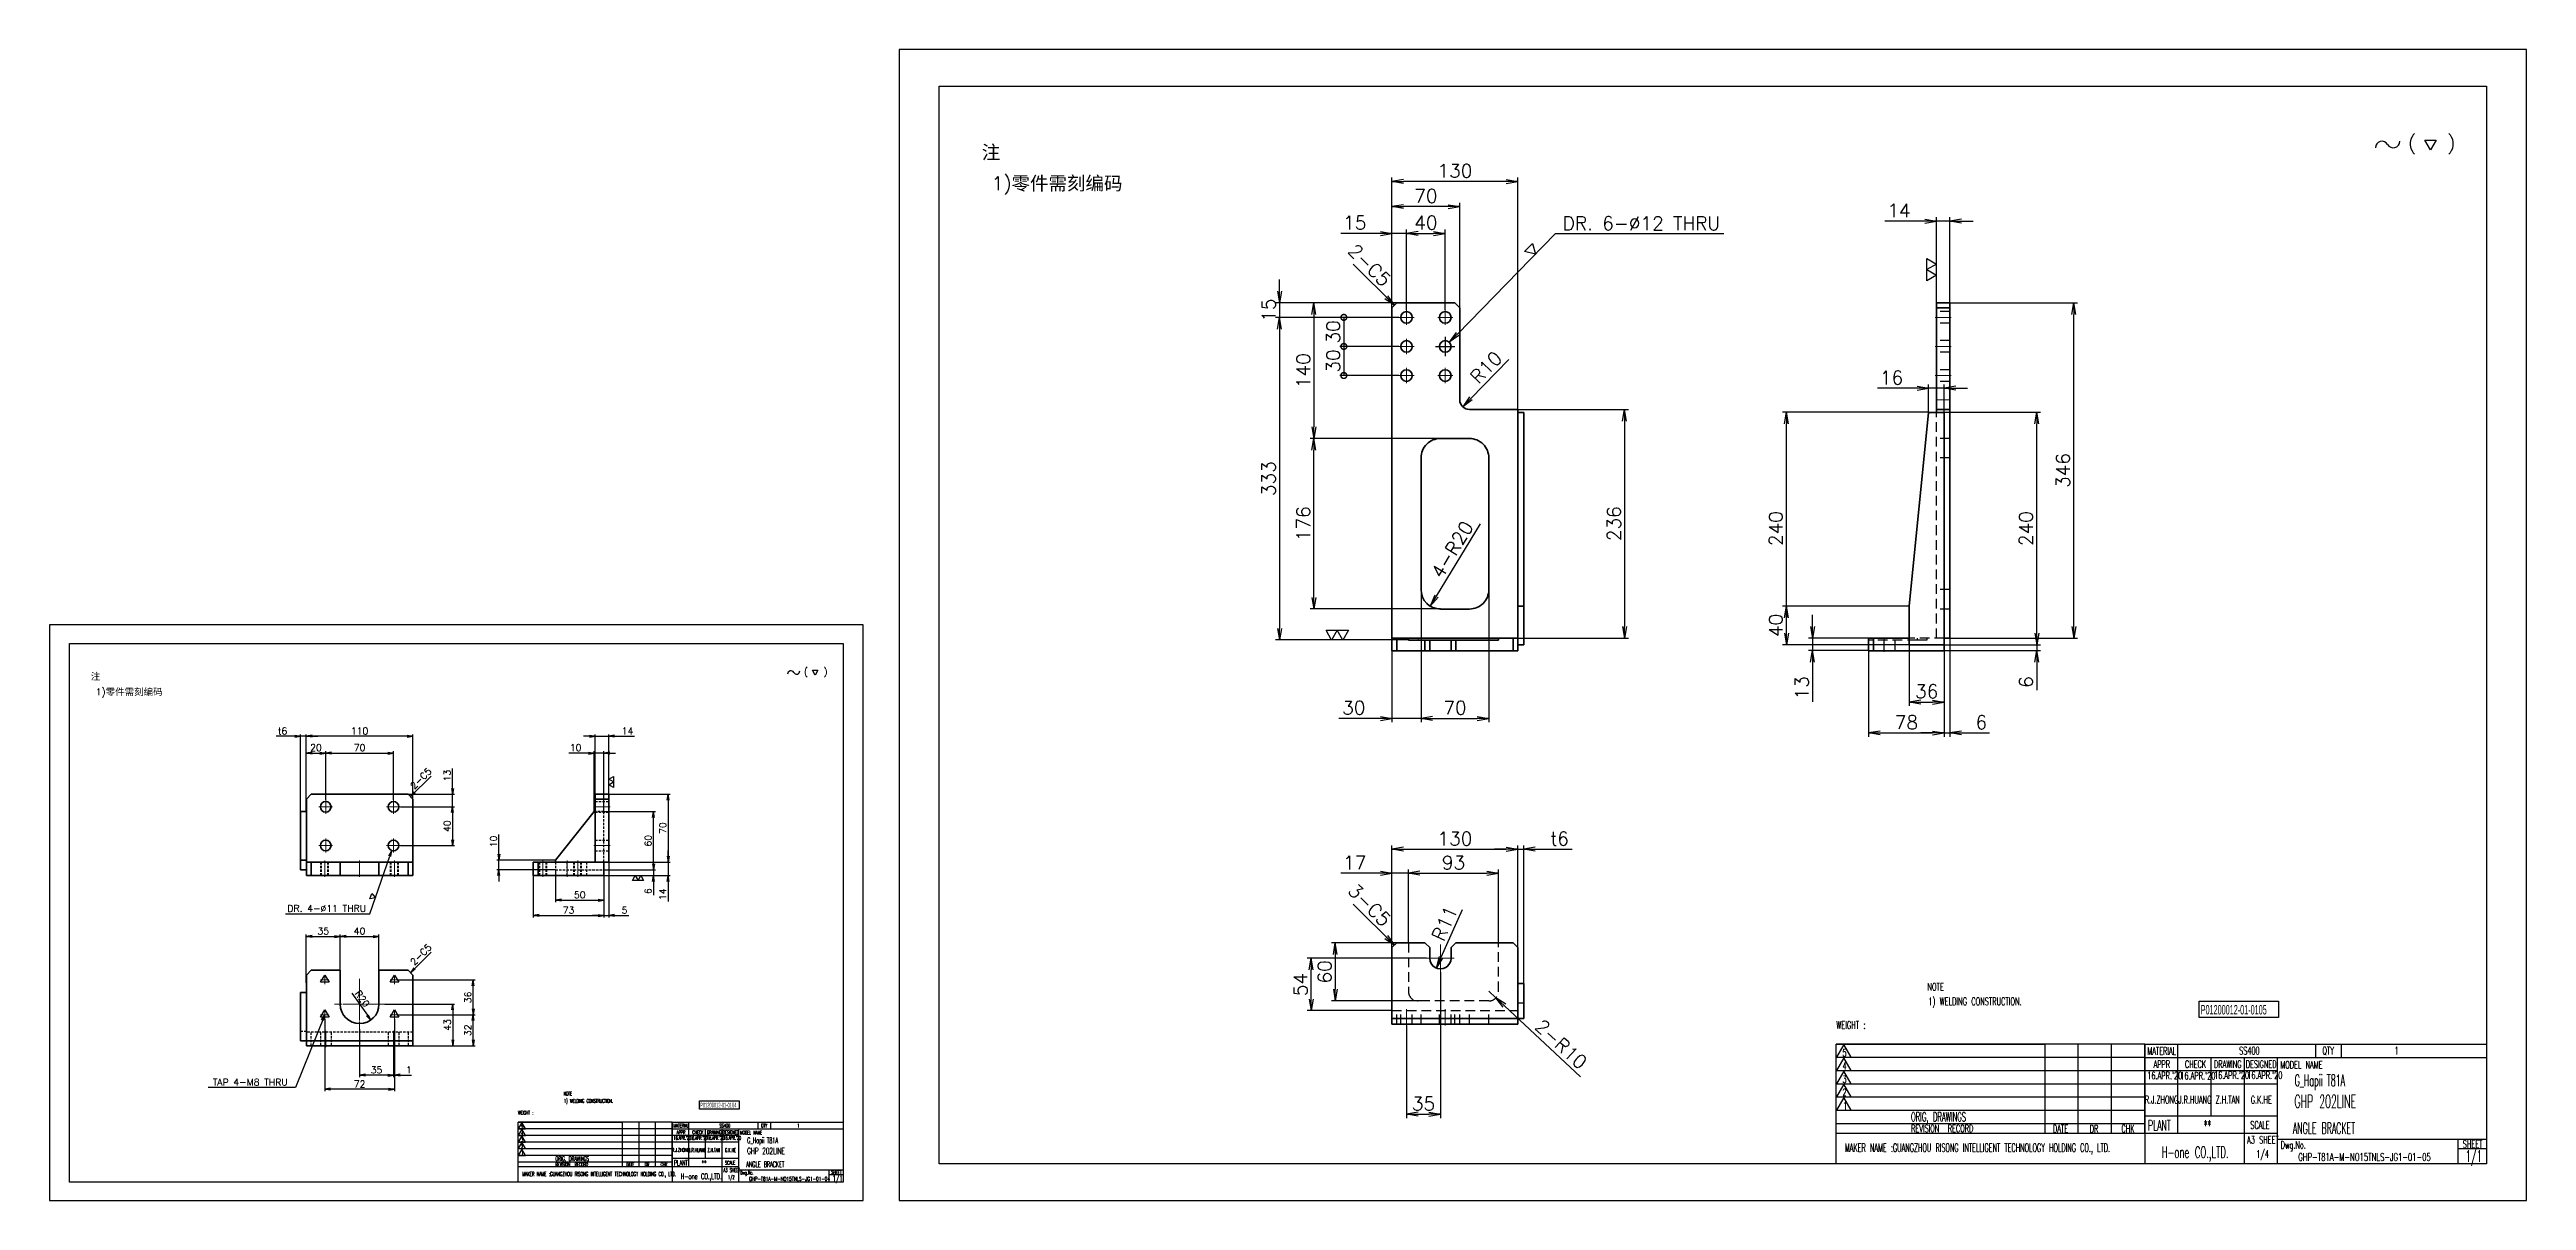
# Model space of a CAD drawing. Header units: millimetres. Extents: x -10155 to 20189, y -25550 to -22580.
# Drawn here: x 773 to 3331, y -25548 to -24360 of the extents above; entities that cross this region are included whole.
import ezdxf
from ezdxf.enums import TextEntityAlignment as Align

# ---------------------------------------------------------------- set-up
doc = ezdxf.new("R2010")
doc.units = ezdxf.units.MM
doc.linetypes.add('CENTER-HOKUTO', pattern=[23, 20, -1, 1, -1])
doc.linetypes.add('HIDDEN-HOKUTO', pattern=[3.8, 2.5, -1.3])
doc.layers.add('AM_7', color=2, linetype='CENTER-HOKUTO', lineweight=30)
doc.layers.add('AM_HID', color=1, linetype='HIDDEN-HOKUTO', lineweight=25)
doc.layers.add('title_frame', color=7, linetype='Continuous')
doc.layers.add('word_dim', color=253, linetype='Continuous')
doc.styles.add('MX_NOTE_STANDARD', font='txt.shx', dxfattribs={"bigfont": 'bigfont.shx'})
doc.styles.get("Standard").update_dxf_attribs({"font": 'romans.shx', "bigfont": 'bigfont.shx'})
doc.dimstyles.new('RS-1-4', dxfattribs={"dimscale": 4, "dimtxt": 3.5, "dimasz": 3, "dimexe": 1, "dimexo": 0, "dimgap": 1, "dimtad": 3, "dimdsep": 46, "dimtxsty": 'Standard', "dimblk1": 'OPEN', "dimblk2": 'OPEN', "dimsah": 1, "dimcen": 0, "dimclrd": 256, "dimclre": 256, "dimclrt": 3, "dimazin": 2, "dimtfac": 1, "dimtmove": 0, "dimatfit": 3, "dimldrblk": 'OPEN', "dimfxl": 0, "dimtolj": 1, "dimtzin": 0, "dimarcsym": 0})
doc.dimstyles.new('RS1-2', dxfattribs={"dimscale": 2, "dimtxt": 3.5, "dimasz": 3, "dimexe": 1, "dimexo": 0, "dimgap": 1, "dimtad": 3, "dimdsep": 46, "dimtxsty": 'Standard', "dimblk1": 'OPEN', "dimblk2": 'OPEN', "dimsah": 1, "dimcen": 0, "dimclrd": 256, "dimclre": 256, "dimclrt": 3, "dimazin": 2, "dimtfac": 1, "dimtmove": 0, "dimatfit": 3, "dimldrblk": 'OPEN', "dimfxl": 0, "dimtolj": 1, "dimtzin": 0, "dimarcsym": 0})

msp = doc.modelspace()

# ---------------------------------------------------------------- texts
at = {"ltscale": 2, "attachment_point": 1}
for s, insert, char_height, width in [('{\\fSimSun|b0|i0|c134|p2;\\C3;注}', (1735.789, -24458.562), 14, 41.45877), ('{\\Fromans,bigfont|c134;\\C3;1)\\fSimSun|b0|i0|c134|p2;零件需刻编码}', (1746.05, -24490.594), 14, 387.62453), ('{\\fSimSun|b0|i0|c134|p2;\\C3;注}', (815.863, -25003.049), 7, 20.72938), ('{\\Fromans,bigfont|c134;\\C3;1)\\fSimSun|b0|i0|c134|p2;零件需刻编码}', (820.993, -25019.065), 7, 193.81227)]:
    msp.add_mtext(s, dxfattribs=dict(at, insert=insert, char_height=char_height, width=width))
at = {"linetype": 'Continuous', "attachment_point": 4}
for insert, char_height, width in [((3091.231, -25425.605), 12, 203.6), ((1493.584, -25486.57), 6, 101.8)]:
    msp.add_mtext('{\\W0.5;\\C3;G_Hapii T81A}', dxfattribs=dict(at, insert=insert, char_height=char_height, width=width))
at = {"color": 3, "linetype": 'Continuous', "attachment_point": 1}
for s, insert, char_height, width in [('{\\W0.65;GHP-T81A-M-NO15TNLS-JG1-01-05}', (3095.018, -25498.758), 8, 185.65687), ('{\\W0.65;GHP-T81A-M-NO15TNLS-JG1-01-04}', (1495.477, -25523.146), 4, 92.82843)]:
    msp.add_mtext(s, dxfattribs=dict(at, insert=insert, char_height=char_height, width=width))
at = {"layer": 'title_frame', "color": 3, "style": 'MX_NOTE_STANDARD'}
for s, height, width, p in [('NOTE', 7.84, 0.545, (2712.147, -25330.968)), ('1) WELDING CONSTRUCTION.', 7.84, 0.545, (2713.099, -25345.978)), ('WEIGHT :', 7.84, 0.545, (2618.12, -25370.422)), ('5', 7.519, 0.545, (2624.363, -25398.827)), ('MATERIAL', 7.7334, 0.545, (2939.211, -25397.132)), ('SS400', 7.7334, 0.545, (3034.016, -25396.796)), ('QTY', 7.7334, 0.545, (3120.015, -25396.796)), ('1', 7.733, 0.545, (3194.526, -25396.796)), ('4', 7.519, 0.545, (2624.363, -25412.458)), ('3', 7.519, 0.545, (2624.363, -25426.294)), ("16.APR.'20", 7.6, 0.5341, (2939.111, -25422.39)), ('APPR', 7.7334, 0.545, (2945.594, -25410.739)), ("16.APR.'20", 7.6, 0.5341, (2973.224, -25422.564)), ('CHECK', 7.7334, 0.545, (2977.977, -25410.739)), ('DRAWING', 7.7334, 0.545, (3008.055, -25410.739)), ("16.APR.'20", 7.6, 0.5341, (3008.155, -25422.126)), ('DESIGNED', 7.7334, 0.545, (3040.821, -25410.739)), ("16.APR.'20", 7.6, 0.5341, (3042.455, -25422.126)), ('MODEL NAME', 7.7334, 0.545, (3076.535, -25411.328)), ('NOTE', 3.92, 0.545, (1304.042, -25439.251)), ('1) WELDING CONSTRUCTION.', 3.92, 0.545, (1304.518, -25446.757)), ('2', 7.519, 0.545, (2624.363, -25439.674)), ('GHP 202LINE', 13.2, 0.5341, (3091.078, -25451.881)), ('WEIGHT :', 3.92, 0.545, (1257.028, -25458.978)), ('5', 3.759, 0.545, (1260.15, -25473.181)), ('MATERIAL', 3.8667, 0.545, (1417.574, -25472.333)), ('SS400', 3.8667, 0.545, (1464.976, -25472.166)), ('QTY', 3.8667, 0.545, (1507.976, -25472.166)), ('1', 3.867, 0.545, (1545.232, -25472.166)), ('1', 7.519, 0.545, (2625.148, -25453.51)), ('ORIG, DRAWINGS', 9.4519, 0.545, (2695.118, -25465.931)), ('REVISION  RECORD', 7.73338, 0.545, (2695.318, -25477.056)), ('DATE', 7.7334, 0.545, (2841.772, -25477.376)), ('DR', 7.7334, 0.545, (2879.747, -25477.417)), ('CHK', 7.7334, 0.545, (2912.454, -25477.286)), ('PLANT', 10.7408, 0.545, (2939.867, -25475.31)), ('**', 10.7408, 0.545, (2997.294, -25475.31)), ('SCALE', 7.7334, 0.545, (3045.525, -25473.547)), ('ANGLE BRACKET', 11.76, 0.5, (3089.422, -25478.85)), ('4', 3.759, 0.545, (1260.15, -25479.997)), ('3', 3.759, 0.545, (1260.15, -25486.915)), ('2', 3.759, 0.545, (1260.15, -25493.604)), ("16.APR.'20", 3.8, 0.5341, (1417.524, -25484.963)), ('APPR', 3.8667, 0.545, (1420.765, -25479.137)), ("16.APR.'20", 3.8, 0.5341, (1434.581, -25485.05)), ('CHECK', 3.8667, 0.545, (1436.957, -25479.137)), ('DRAWING', 3.8667, 0.545, (1451.996, -25479.137)), ("16.APR.'20", 3.8, 0.5341, (1452.046, -25484.831)), ('DESIGNED', 3.8667, 0.545, (1468.379, -25479.137)), ("16.APR.'20", 3.8, 0.5341, (1469.196, -25484.831)), ('MODEL NAME', 3.8667, 0.545, (1486.236, -25479.432)), ('GHP 202LINE', 6.6, 0.5341, (1493.507, -25499.708)), ('MAKER NAME :GUANGZHOU RISONG INTELLIGENT TECHNOLOGY HOLDING CO., LTD.', 8.64, 0.5341, (2626.918, -25497.42)), ('H-one CO.,LTD.', 11.76, 0.545, (2953.946, -25503.612)), ('A3 SHEET', 7.7334, 0.545, (3042.241, -25488.817)), ('1/4', 7.7334, 0.545, (3051.648, -25503.535)), ('Dwg.No.', 7.7334, 0.545, (3076.878, -25494.093)), ('SHEET', 7.7334, 0.545, (3264.882, -25493.176)), ('1/1', 12, 0.5341, (3267.75, -25507.782)), ('1', 3.759, 0.545, (1260.543, -25500.522)), ('MAKER NAME :GUANGZHOU RISONG INTELLIGENT TECHNOLOGY HOLDING CO., LTD.', 4.32, 0.5341, (1261.427, -25522.478)), ('ORIG, DRAWINGS', 4.72595, 0.545, (1295.527, -25506.733)), ('REVISION  RECORD', 3.86669, 0.545, (1295.627, -25512.296)), ('DATE', 3.8667, 0.545, (1368.854, -25512.455)), ('DR', 3.8667, 0.545, (1387.842, -25512.476)), ('CHK', 3.8667, 0.545, (1404.195, -25512.41)), ('PLANT', 5.3704, 0.545, (1417.902, -25511.422)), ('H-one CO.,LTD.', 5.88, 0.545, (1424.941, -25525.573)), ('**', 5.3704, 0.545, (1446.616, -25511.422)), ('A3 SHEET', 3.8667, 0.545, (1469.089, -25518.176)), ('SCALE', 3.8667, 0.545, (1470.731, -25510.541)), ('1/2', 3.8667, 0.545, (1473.792, -25525.535)), ('Dwg.No.', 3.8667, 0.545, (1486.407, -25520.814)), ('ANGLE BRACKET', 5.88, 0.5, (1492.68, -25513.192)), ('SHEET', 3.8667, 0.545, (1580.409, -25520.355)), ('1/1', 6, 0.5341, (1581.843, -25527.659))]:
    msp.add_text(s, height=height, dxfattribs=dict(at, width=width)).set_placement(p)
at = {"layer": 'title_frame', "color": 3, "style": 'MX_NOTE_STANDARD', "width": 0.5341}
for s, height, p in [('R.J.ZHONG', 7.8912, (2953.85, -25449.867)), ('J.R.HUANG', 7.8912, (2988.23, -25449.953)), ('Z.H.TAN', 7.8912, (3022.148, -25449.94)), ('G.K.HE', 7.8912, (3056.83, -25449.953)), ('R.J.ZHONG', 3.9456, (1424.894, -25498.701)), ('J.R.HUANG', 3.9456, (1442.083, -25498.744)), ('Z.H.TAN', 3.9456, (1459.043, -25498.737)), ('G.K.HE', 3.9456, (1476.383, -25498.744))]:
    msp.add_text(s, height=height, dxfattribs=at).set_placement(p, align=Align.BOTTOM_CENTER)
at = {"layer": 'title_frame', "color": 3, "attachment_point": 1, "style": 'MX_NOTE_STANDARD'}
for s, insert, char_height, width in [('{\\f3 of 9 Barcode|b0|i0|c0|p82;\\W0.5;P01200012-\\f3 of 9 Barcode|b0|i0|c134|p82;01-0105}', (2994.288, -25345.77), 9.8, 16.44281), ('{\\f3 of 9 Barcode|b0|i0|c0|p82;\\W0.5;P01200012-\\f3 of 9 Barcode|b0|i0|c134|p82;01-0104}', (1445.112, -25446.652), 4.9, 8.2214)]:
    msp.add_mtext(s, dxfattribs=dict(at, insert=insert, char_height=char_height, width=width))
at = {"layer": 'word_dim', "color": 3, "linetype": 'Continuous', "ltscale": 2}
for s, height, rotation, p in [('2-C5', 14, 315, (2112.769, -24568.523)), ('2-C5', 7, 45, (1149.929, -25123.675)), ('3-C5', 14, 315, (2112.769, -25229.083)), ('2-C5', 7, 45, (1149.929, -25305.441))]:
    msp.add_text(s, height=height, rotation=rotation, dxfattribs=at).set_placement(p)
at = {"layer": 'word_dim', "color": 3, "linetype": 'Continuous', "ltscale": 2, "insert": (1019.162, -25428.949), "char_height": 7, "attachment_point": 9}
msp.add_mtext('TAP 4-M8 THRU', dxfattribs=at)

# ---------------------------------------------------------------- blocks, each defined once
blk = doc.blocks.new('shiage0')
at = {"layer": 'word_dim', "color": 3, "linetype": 'Continuous'}
for centre, start, end in [((1.69, 0), 30, 180), ((4.61, 1.69), 210, 0)]:
    blk.add_arc(centre, 1.69, start, end, dxfattribs=at)
blk = doc.blocks.new('12')
at = {"layer": 'title_frame', "color": 3, "linetype": 'Continuous'}
blk.add_lwpolyline([(20.46, 3.03), (19.01, 5.53), (21.9, 5.53)], close=True, dxfattribs=at)
blk.add_blockref('shiage0', (6.23, 3.56), dxfattribs=at)
blk.add_text('(   )', height=3.5, dxfattribs=at).set_placement((14.64, 3.08))
blk = doc.blocks.new('_Open')
at = {"color": 0, "lineweight": -2}
for p, q in [((-1, 0.17), (0, 0)), ((-1, -0.17), (0, 0)), ((0, 0), (-1, 0))]:
    blk.add_line(p, q, dxfattribs=at)
blk = doc.blocks.new('*D305')
at = {"layer": 'DEFPOINTS', "color": 0, "linetype": 'Continuous', "ltscale": 2}
for p in [(1343.7, -25128.2), (1350.7, -25198.2), (1411.9, -25198.2)]:
    blk.add_point(p, dxfattribs=at)
at = {"layer": 'word_dim', "linetype": 'Continuous', "lineweight": -2, "ltscale": 2}
for p, q in [((1343.7, -25128.2), (1413.9, -25128.2)), ((1411.9, -25134.2), (1411.9, -25192.2)), ((1350.7, -25198.2), (1413.9, -25198.2))]:
    blk.add_line(p, q, dxfattribs=at)
at = {"layer": 'word_dim', "linetype": 'Continuous', "lineweight": -2, "ltscale": 2, "xscale": 6, "yscale": 6, "zscale": 6}
for p, rotation in [((1411.9, -25128.2), 90), ((1411.9, -25198.2), 270)]:
    blk.add_blockref('_Open', p, dxfattribs=dict(at, rotation=rotation))
at = {"layer": 'word_dim', "color": 3, "linetype": 'Continuous', "ltscale": 2, "insert": (1406.4, -25163.2), "char_height": 7, "attachment_point": 5, "rotation": 90}
blk.add_mtext('\\A1;70', dxfattribs=at)
blk = doc.blocks.new('*D306')
at = {"layer": 'DEFPOINTS', "color": 0, "linetype": 'Continuous', "ltscale": 2}
for p in [(1038.4, -25068.4), (1038.4, -25137.4), (1148.4, -25144.2)]:
    blk.add_point(p, dxfattribs=at)
at = {"layer": 'word_dim', "linetype": 'Continuous', "lineweight": -2, "ltscale": 2}
for p, q in [((1038.4, -25137.4), (1038.4, -25066.4)), ((1142.4, -25068.4), (1044.4, -25068.4)), ((1148.4, -25144.2), (1148.4, -25066.4))]:
    blk.add_line(p, q, dxfattribs=at)
at = {"layer": 'word_dim', "linetype": 'Continuous', "lineweight": -2, "ltscale": 2, "xscale": 6, "yscale": 6, "zscale": 6, "rotation": 180}
blk.add_blockref('_Open', (1038.4, -25068.4), dxfattribs=at)
at = {"layer": 'word_dim', "linetype": 'Continuous', "lineweight": -2, "ltscale": 2, "xscale": 6, "yscale": 6, "zscale": 6}
blk.add_blockref('_Open', (1148.4, -25068.4), dxfattribs=at)
at = {"layer": 'word_dim', "color": 3, "linetype": 'Continuous', "ltscale": 2, "insert": (1093.4, -25062.9), "char_height": 7, "attachment_point": 5}
blk.add_mtext('\\A1;110', dxfattribs=at)
blk = doc.blocks.new('*D307')
at = {"layer": 'DEFPOINTS', "color": 0, "linetype": 'Continuous', "ltscale": 2}
for p in [(1350.7, -25068.4), (1336.7, -25128.2), (1350.7, -25128.2)]:
    blk.add_point(p, dxfattribs=at)
at = {"layer": 'word_dim', "linetype": 'Continuous', "lineweight": -2, "ltscale": 2}
for p, q in [((1330.7, -25068.4), (1324.7, -25068.4)), ((1336.7, -25128.2), (1336.7, -25066.4)), ((1336.7, -25068.4), (1350.7, -25068.4)), ((1350.7, -25128.2), (1350.7, -25066.4)), ((1356.7, -25068.4), (1377.3, -25068.4))]:
    blk.add_line(p, q, dxfattribs=at)
at = {"layer": 'word_dim', "linetype": 'Continuous', "lineweight": -2, "ltscale": 2, "xscale": 6, "yscale": 6, "zscale": 6}
blk.add_blockref('_Open', (1336.7, -25068.4), dxfattribs=at)
at = {"layer": 'word_dim', "linetype": 'Continuous', "lineweight": -2, "ltscale": 2, "xscale": 6, "yscale": 6, "zscale": 6, "rotation": 180}
blk.add_blockref('_Open', (1350.7, -25068.4), dxfattribs=at)
at = {"layer": 'word_dim', "color": 3, "linetype": 'Continuous', "ltscale": 2, "insert": (1370, -25062.9), "char_height": 7, "attachment_point": 5}
blk.add_mtext('\\A1;14', dxfattribs=at)
blk = doc.blocks.new('*D308')
at = {"layer": 'DEFPOINTS', "color": 0, "linetype": 'Continuous', "ltscale": 2}
for p in [(1272.7, -25212.2), (1345.7, -25212.2), (1345.7, -25253.4)]:
    blk.add_point(p, dxfattribs=at)
at = {"layer": 'word_dim', "linetype": 'Continuous', "lineweight": -2, "ltscale": 2}
for p, q in [((1272.7, -25212.2), (1272.7, -25255.4)), ((1345.7, -25212.2), (1345.7, -25255.4)), ((1278.7, -25253.4), (1339.7, -25253.4))]:
    blk.add_line(p, q, dxfattribs=at)
at = {"layer": 'word_dim', "linetype": 'Continuous', "lineweight": -2, "ltscale": 2, "xscale": 6, "yscale": 6, "zscale": 6, "rotation": 180}
blk.add_blockref('_Open', (1272.7, -25253.4), dxfattribs=at)
at = {"layer": 'word_dim', "linetype": 'Continuous', "lineweight": -2, "ltscale": 2, "xscale": 6, "yscale": 6, "zscale": 6}
blk.add_blockref('_Open', (1345.7, -25253.4), dxfattribs=at)
at = {"layer": 'word_dim', "color": 3, "linetype": 'Continuous', "ltscale": 2, "insert": (1309.2, -25247.9), "char_height": 7, "attachment_point": 5}
blk.add_mtext('\\A1;73', dxfattribs=at)
blk = doc.blocks.new('*D309')
at = {"layer": 'DEFPOINTS', "color": 0, "linetype": 'Continuous', "ltscale": 2}
for p in [(1345.7, -25212.2), (1350.7, -25198.2), (1411.9, -25198.2)]:
    blk.add_point(p, dxfattribs=at)
at = {"layer": 'word_dim', "linetype": 'Continuous', "lineweight": -2, "ltscale": 2}
for p, q in [((1411.9, -25192.2), (1411.9, -25186.2)), ((1345.7, -25212.2), (1413.9, -25212.2)), ((1350.7, -25198.2), (1413.9, -25198.2)), ((1411.9, -25198.2), (1411.9, -25212.2)), ((1411.9, -25218.2), (1411.9, -25238.8))]:
    blk.add_line(p, q, dxfattribs=at)
at = {"layer": 'word_dim', "linetype": 'Continuous', "lineweight": -2, "ltscale": 2, "xscale": 6, "yscale": 6, "zscale": 6}
for p, rotation in [((1411.9, -25198.2), 270), ((1411.9, -25212.2), 90)]:
    blk.add_blockref('_Open', p, dxfattribs=dict(at, rotation=rotation))
at = {"layer": 'word_dim', "color": 3, "linetype": 'Continuous', "ltscale": 2, "insert": (1406.4, -25231.5), "char_height": 7, "attachment_point": 5, "rotation": 90}
blk.add_mtext('\\A1;14', dxfattribs=at)
blk = doc.blocks.new('*D310')
at = {"layer": 'DEFPOINTS', "color": 0, "linetype": 'Continuous', "ltscale": 2}
for p in [(1295.7, -25206.2), (1345.7, -25206.2), (1345.7, -25237.6)]:
    blk.add_point(p, dxfattribs=at)
at = {"layer": 'word_dim', "linetype": 'Continuous', "lineweight": -2, "ltscale": 2}
for p, q in [((1295.7, -25206.2), (1295.7, -25239.6)), ((1345.7, -25206.2), (1345.7, -25239.6)), ((1301.7, -25237.6), (1339.7, -25237.6))]:
    blk.add_line(p, q, dxfattribs=at)
at = {"layer": 'word_dim', "linetype": 'Continuous', "lineweight": -2, "ltscale": 2, "xscale": 6, "yscale": 6, "zscale": 6, "rotation": 180}
blk.add_blockref('_Open', (1295.7, -25237.6), dxfattribs=at)
at = {"layer": 'word_dim', "linetype": 'Continuous', "lineweight": -2, "ltscale": 2, "xscale": 6, "yscale": 6, "zscale": 6}
blk.add_blockref('_Open', (1345.7, -25237.6), dxfattribs=at)
at = {"layer": 'word_dim', "color": 3, "linetype": 'Continuous', "ltscale": 2, "insert": (1320.7, -25232.1), "char_height": 7, "attachment_point": 5}
blk.add_mtext('\\A1;50', dxfattribs=at)
blk = doc.blocks.new('*D311')
at = {"layer": 'DEFPOINTS', "color": 0, "linetype": 'Continuous', "ltscale": 2}
for p in [(1345.7, -25146.2), (1396.8, -25146.2), (1345.7, -25206.2)]:
    blk.add_point(p, dxfattribs=at)
at = {"layer": 'word_dim', "linetype": 'Continuous', "lineweight": -2, "ltscale": 2}
for p, q in [((1345.7, -25146.2), (1398.8, -25146.2)), ((1396.8, -25200.2), (1396.8, -25152.2)), ((1345.7, -25206.2), (1398.8, -25206.2))]:
    blk.add_line(p, q, dxfattribs=at)
at = {"layer": 'word_dim', "linetype": 'Continuous', "lineweight": -2, "ltscale": 2, "xscale": 6, "yscale": 6, "zscale": 6}
for p, rotation in [((1396.8, -25146.2), 90), ((1396.8, -25206.2), 270)]:
    blk.add_blockref('_Open', p, dxfattribs=dict(at, rotation=rotation))
at = {"layer": 'word_dim', "color": 3, "linetype": 'Continuous', "ltscale": 2, "insert": (1391.3, -25176.2), "char_height": 7, "attachment_point": 5, "rotation": 90}
blk.add_mtext('\\A1;60', dxfattribs=at)
blk = doc.blocks.new('*D312')
at = {"layer": 'DEFPOINTS', "color": 0, "linetype": 'Continuous', "ltscale": 2}
for p in [(1345.7, -25206.2), (1345.7, -25212.2), (1396.8, -25212.2)]:
    blk.add_point(p, dxfattribs=at)
at = {"layer": 'word_dim', "linetype": 'Continuous', "lineweight": -2, "ltscale": 2}
for p, q in [((1345.7, -25206.2), (1398.8, -25206.2)), ((1345.7, -25212.2), (1398.8, -25212.2)), ((1396.8, -25200.2), (1396.8, -25194.2)), ((1396.8, -25206.2), (1396.8, -25212.2)), ((1396.8, -25218.2), (1396.8, -25232.5))]:
    blk.add_line(p, q, dxfattribs=at)
at = {"layer": 'word_dim', "linetype": 'Continuous', "lineweight": -2, "ltscale": 2, "xscale": 6, "yscale": 6, "zscale": 6}
for p, rotation in [((1396.8, -25206.2), 270), ((1396.8, -25212.2), 90)]:
    blk.add_blockref('_Open', p, dxfattribs=dict(at, rotation=rotation))
at = {"layer": 'word_dim', "color": 3, "linetype": 'Continuous', "ltscale": 2, "insert": (1391.3, -25228.3), "char_height": 7, "attachment_point": 5, "rotation": 90}
blk.add_mtext('\\A1;6', dxfattribs=at)
blk = doc.blocks.new('*D313')
at = {"layer": 'DEFPOINTS', "color": 0, "linetype": 'Continuous', "ltscale": 2}
for p in [(1038.4, -25068.4), (1032.4, -25146.2), (1038.4, -25146.2)]:
    blk.add_point(p, dxfattribs=at)
at = {"layer": 'word_dim', "linetype": 'Continuous', "lineweight": -2, "ltscale": 2}
for p, q in [((1026.4, -25068.4), (1007.4, -25068.4)), ((1032.4, -25146.2), (1032.4, -25066.4)), ((1038.4, -25068.4), (1032.4, -25068.4)), ((1038.4, -25146.2), (1038.4, -25066.4)), ((1044.4, -25068.4), (1050.4, -25068.4))]:
    blk.add_line(p, q, dxfattribs=at)
at = {"layer": 'word_dim', "linetype": 'Continuous', "lineweight": -2, "ltscale": 2, "xscale": 6, "yscale": 6, "zscale": 6}
blk.add_blockref('_Open', (1032.4, -25068.4), dxfattribs=at)
at = {"layer": 'word_dim', "linetype": 'Continuous', "lineweight": -2, "ltscale": 2, "xscale": 6, "yscale": 6, "zscale": 6, "rotation": 180}
blk.add_blockref('_Open', (1038.4, -25068.4), dxfattribs=at)
at = {"layer": 'word_dim', "color": 3, "linetype": 'Continuous', "ltscale": 2, "insert": (1013.9, -25062.9), "char_height": 7, "attachment_point": 5}
blk.add_mtext('\\A1;t6', dxfattribs=at)
blk = doc.blocks.new('*D314')
at = {"layer": 'DEFPOINTS', "color": 0, "linetype": 'Continuous', "ltscale": 2}
for p in [(1335.7, -25085.7), (1335.7, -25146.2), (1345.7, -25146.2)]:
    blk.add_point(p, dxfattribs=at)
at = {"layer": 'word_dim', "linetype": 'Continuous', "lineweight": -2, "ltscale": 2}
for p, q in [((1329.7, -25085.7), (1309.3, -25085.7)), ((1335.7, -25146.2), (1335.7, -25083.7)), ((1345.7, -25085.7), (1335.7, -25085.7)), ((1345.7, -25146.2), (1345.7, -25083.7)), ((1351.7, -25085.7), (1357.7, -25085.7))]:
    blk.add_line(p, q, dxfattribs=at)
at = {"layer": 'word_dim', "linetype": 'Continuous', "lineweight": -2, "ltscale": 2, "xscale": 6, "yscale": 6, "zscale": 6}
blk.add_blockref('_Open', (1335.7, -25085.7), dxfattribs=at)
at = {"layer": 'word_dim', "linetype": 'Continuous', "lineweight": -2, "ltscale": 2, "xscale": 6, "yscale": 6, "zscale": 6, "rotation": 180}
blk.add_blockref('_Open', (1345.7, -25085.7), dxfattribs=at)
at = {"layer": 'word_dim', "color": 3, "linetype": 'Continuous', "ltscale": 2, "insert": (1316.5, -25080.2), "char_height": 7, "attachment_point": 5}
blk.add_mtext('\\A1;10', dxfattribs=at)
blk = doc.blocks.new('*D315')
at = {"layer": 'DEFPOINTS', "color": 0, "linetype": 'Continuous', "ltscale": 2}
for p in [(1237.2, -25206.2), (1295.7, -25196.2), (1295.7, -25206.2)]:
    blk.add_point(p, dxfattribs=at)
at = {"layer": 'word_dim', "linetype": 'Continuous', "lineweight": -2, "ltscale": 2}
for p, q in [((1237.2, -25190.2), (1237.2, -25169.8)), ((1295.7, -25196.2), (1235.2, -25196.2)), ((1295.7, -25206.2), (1235.2, -25206.2)), ((1237.2, -25206.2), (1237.2, -25196.2)), ((1237.2, -25212.2), (1237.2, -25218.2))]:
    blk.add_line(p, q, dxfattribs=at)
at = {"layer": 'word_dim', "linetype": 'Continuous', "lineweight": -2, "ltscale": 2, "xscale": 6, "yscale": 6, "zscale": 6}
for p, rotation in [((1237.2, -25196.2), 270), ((1237.2, -25206.2), 90)]:
    blk.add_blockref('_Open', p, dxfattribs=dict(at, rotation=rotation))
at = {"layer": 'word_dim', "color": 3, "linetype": 'Continuous', "ltscale": 2, "insert": (1231.7, -25177), "char_height": 7, "attachment_point": 5, "rotation": 90}
blk.add_mtext('\\A1;10', dxfattribs=at)
blk = doc.blocks.new('*D316')
at = {"layer": 'DEFPOINTS', "color": 0, "linetype": 'Continuous', "ltscale": 2}
for p in [(1058.4, -25085.7), (1038.4, -25137.4), (1058.4, -25134)]:
    blk.add_point(p, dxfattribs=at)
at = {"layer": 'word_dim', "linetype": 'Continuous', "lineweight": -2, "ltscale": 2}
for p, q in [((1038.4, -25137.4), (1038.4, -25083.7)), ((1044.4, -25085.7), (1052.4, -25085.7)), ((1058.4, -25134), (1058.4, -25083.7))]:
    blk.add_line(p, q, dxfattribs=at)
at = {"layer": 'word_dim', "linetype": 'Continuous', "lineweight": -2, "ltscale": 2, "xscale": 6, "yscale": 6, "zscale": 6, "rotation": 180}
blk.add_blockref('_Open', (1038.4, -25085.7), dxfattribs=at)
at = {"layer": 'word_dim', "linetype": 'Continuous', "lineweight": -2, "ltscale": 2, "xscale": 6, "yscale": 6, "zscale": 6}
blk.add_blockref('_Open', (1058.4, -25085.7), dxfattribs=at)
at = {"layer": 'word_dim', "color": 3, "linetype": 'Continuous', "ltscale": 2, "insert": (1048.4, -25080.2), "char_height": 7, "attachment_point": 5}
blk.add_mtext('\\A1;20', dxfattribs=at)
blk = doc.blocks.new('*D317')
at = {"layer": 'DEFPOINTS', "color": 0, "linetype": 'Continuous', "ltscale": 2}
for p in [(1128.4, -25085.7), (1058.4, -25134), (1128.4, -25134)]:
    blk.add_point(p, dxfattribs=at)
at = {"layer": 'word_dim', "linetype": 'Continuous', "lineweight": -2, "ltscale": 2}
for p, q in [((1058.4, -25134), (1058.4, -25083.7)), ((1064.4, -25085.7), (1122.4, -25085.7)), ((1128.4, -25134), (1128.4, -25083.7))]:
    blk.add_line(p, q, dxfattribs=at)
at = {"layer": 'word_dim', "linetype": 'Continuous', "lineweight": -2, "ltscale": 2, "xscale": 6, "yscale": 6, "zscale": 6, "rotation": 180}
blk.add_blockref('_Open', (1058.4, -25085.7), dxfattribs=at)
at = {"layer": 'word_dim', "linetype": 'Continuous', "lineweight": -2, "ltscale": 2, "xscale": 6, "yscale": 6, "zscale": 6}
blk.add_blockref('_Open', (1128.4, -25085.7), dxfattribs=at)
at = {"layer": 'word_dim', "color": 3, "linetype": 'Continuous', "ltscale": 2, "insert": (1093.4, -25080.2), "char_height": 7, "attachment_point": 5}
blk.add_mtext('\\A1;70', dxfattribs=at)
blk = doc.blocks.new('*D318')
at = {"layer": 'DEFPOINTS', "color": 0, "linetype": 'Continuous', "ltscale": 2}
for p in [(1139.7, -25128.2), (1135.6, -25141.2), (1189.3, -25141.2)]:
    blk.add_point(p, dxfattribs=at)
at = {"layer": 'word_dim', "linetype": 'Continuous', "lineweight": -2, "ltscale": 2}
for p, q in [((1189.3, -25122.2), (1189.3, -25101.8)), ((1139.7, -25128.2), (1191.3, -25128.2)), ((1189.3, -25141.2), (1189.3, -25128.2)), ((1135.6, -25141.2), (1191.3, -25141.2)), ((1189.3, -25147.2), (1189.3, -25153.2))]:
    blk.add_line(p, q, dxfattribs=at)
at = {"layer": 'word_dim', "linetype": 'Continuous', "lineweight": -2, "ltscale": 2, "xscale": 6, "yscale": 6, "zscale": 6}
for p, rotation in [((1189.3, -25128.2), 270), ((1189.3, -25141.2), 90)]:
    blk.add_blockref('_Open', p, dxfattribs=dict(at, rotation=rotation))
at = {"layer": 'word_dim', "color": 3, "linetype": 'Continuous', "ltscale": 2, "insert": (1183.8, -25109), "char_height": 7, "attachment_point": 5, "rotation": 90}
blk.add_mtext('\\A1;13', dxfattribs=at)
blk = doc.blocks.new('*D319')
at = {"layer": 'DEFPOINTS', "color": 0, "linetype": 'Continuous', "ltscale": 2}
for p in [(1135.6, -25141.2), (1135.6, -25181.2), (1189.3, -25181.2)]:
    blk.add_point(p, dxfattribs=at)
at = {"layer": 'word_dim', "linetype": 'Continuous', "lineweight": -2, "ltscale": 2}
for p, q in [((1135.6, -25141.2), (1191.3, -25141.2)), ((1189.3, -25147.2), (1189.3, -25175.2)), ((1135.6, -25181.2), (1191.3, -25181.2))]:
    blk.add_line(p, q, dxfattribs=at)
at = {"layer": 'word_dim', "linetype": 'Continuous', "lineweight": -2, "ltscale": 2, "xscale": 6, "yscale": 6, "zscale": 6}
for p, rotation in [((1189.3, -25141.2), 90), ((1189.3, -25181.2), 270)]:
    blk.add_blockref('_Open', p, dxfattribs=dict(at, rotation=rotation))
at = {"layer": 'word_dim', "color": 3, "linetype": 'Continuous', "ltscale": 2, "insert": (1183.8, -25161.2), "char_height": 7, "attachment_point": 5, "rotation": 90}
blk.add_mtext('\\A1;40', dxfattribs=at)
blk = doc.blocks.new('*D320')
at = {"layer": 'DEFPOINTS', "color": 0, "linetype": 'Continuous', "ltscale": 2}
for p in [(1126.6, -25186.4), (1130.2, -25176)]:
    blk.add_point(p, dxfattribs=at)
at = {"layer": 'word_dim', "linetype": 'Continuous', "lineweight": -2, "ltscale": 2}
for p, q in [((1104.1, -25251.6), (1124.7, -25192)), ((1017, -25251.6), (1104.1, -25251.6))]:
    blk.add_line(p, q, dxfattribs=at)
at = {"layer": 'word_dim', "linetype": 'Continuous', "lineweight": -2, "ltscale": 2, "xscale": 6, "yscale": 6, "zscale": 6, "rotation": 70.90620625646943}
blk.add_blockref('_Open', (1126.6, -25186.4), dxfattribs=at)
at = {"layer": 'word_dim', "color": 3, "linetype": 'Continuous', "ltscale": 2, "insert": (1059.5, -25246.1), "char_height": 7, "attachment_point": 5}
blk.add_mtext('\\A1;DR. 4-∅11 THRU', dxfattribs=at)
blk = doc.blocks.new('shiage1')
at = {"layer": 'word_dim', "color": 3, "linetype": 'Continuous'}
for p, q in [((0, 0), (-1.44, 2.5)), ((-1.44, 2.5), (1.44, 2.5)), ((1.44, 2.5), (0, 0))]:
    blk.add_line(p, q, dxfattribs=at)
blk = doc.blocks.new('*D321')
at = {"layer": 'DEFPOINTS', "color": 0, "linetype": 'Continuous', "ltscale": 2}
for p in [(1073.4, -25275), (1073.4, -25309.9), (1038.4, -25322.8)]:
    blk.add_point(p, dxfattribs=at)
at = {"layer": 'word_dim', "linetype": 'Continuous', "lineweight": -2, "ltscale": 2}
for p, q in [((1038.4, -25322.8), (1038.4, -25273)), ((1044.4, -25275), (1067.4, -25275)), ((1073.4, -25309.9), (1073.4, -25273))]:
    blk.add_line(p, q, dxfattribs=at)
at = {"layer": 'word_dim', "linetype": 'Continuous', "lineweight": -2, "ltscale": 2, "xscale": 6, "yscale": 6, "zscale": 6, "rotation": 180}
blk.add_blockref('_Open', (1038.4, -25275), dxfattribs=at)
at = {"layer": 'word_dim', "linetype": 'Continuous', "lineweight": -2, "ltscale": 2, "xscale": 6, "yscale": 6, "zscale": 6}
blk.add_blockref('_Open', (1073.4, -25275), dxfattribs=at)
at = {"layer": 'word_dim', "color": 3, "linetype": 'Continuous', "ltscale": 2, "insert": (1055.9, -25269.5), "char_height": 7, "attachment_point": 5}
blk.add_mtext('\\A1;35', dxfattribs=at)
blk = doc.blocks.new('*D322')
at = {"layer": 'DEFPOINTS', "color": 0, "linetype": 'Continuous', "ltscale": 2}
for p in [(1113.4, -25275), (1073.4, -25309.9), (1113.4, -25309.9)]:
    blk.add_point(p, dxfattribs=at)
at = {"layer": 'word_dim', "linetype": 'Continuous', "lineweight": -2, "ltscale": 2}
for p, q in [((1073.4, -25309.9), (1073.4, -25273)), ((1079.4, -25275), (1107.4, -25275)), ((1113.4, -25309.9), (1113.4, -25273))]:
    blk.add_line(p, q, dxfattribs=at)
at = {"layer": 'word_dim', "linetype": 'Continuous', "lineweight": -2, "ltscale": 2, "xscale": 6, "yscale": 6, "zscale": 6, "rotation": 180}
blk.add_blockref('_Open', (1073.4, -25275), dxfattribs=at)
at = {"layer": 'word_dim', "linetype": 'Continuous', "lineweight": -2, "ltscale": 2, "xscale": 6, "yscale": 6, "zscale": 6}
blk.add_blockref('_Open', (1113.4, -25275), dxfattribs=at)
at = {"layer": 'word_dim', "color": 3, "linetype": 'Continuous', "ltscale": 2, "insert": (1093.4, -25269.5), "char_height": 7, "attachment_point": 5}
blk.add_mtext('\\A1;40', dxfattribs=at)
blk = doc.blocks.new('*D323')
at = {"layer": 'DEFPOINTS', "color": 0, "linetype": 'Continuous', "ltscale": 2}
for p in [(1119.4, -25344.9), (1148.4, -25387.9), (1189.5, -25387.9)]:
    blk.add_point(p, dxfattribs=at)
at = {"layer": 'word_dim', "linetype": 'Continuous', "lineweight": -2, "ltscale": 2}
for p, q in [((1119.4, -25344.9), (1191.5, -25344.9)), ((1189.5, -25350.9), (1189.5, -25381.9)), ((1148.4, -25387.9), (1191.5, -25387.9))]:
    blk.add_line(p, q, dxfattribs=at)
at = {"layer": 'word_dim', "linetype": 'Continuous', "lineweight": -2, "ltscale": 2, "xscale": 6, "yscale": 6, "zscale": 6}
for p, rotation in [((1189.5, -25344.9), 90), ((1189.5, -25387.9), 270)]:
    blk.add_blockref('_Open', p, dxfattribs=dict(at, rotation=rotation))
at = {"layer": 'word_dim', "color": 3, "linetype": 'Continuous', "ltscale": 2, "insert": (1184, -25366.4), "char_height": 7, "attachment_point": 5, "rotation": 90}
blk.add_mtext('\\A1;43', dxfattribs=at)
blk = doc.blocks.new('*D324')
at = {"layer": 'DEFPOINTS', "color": 0, "linetype": 'Continuous', "ltscale": 2}
for p in [(1093.4, -25344.9), (1104.9, -25361.3)]:
    blk.add_point(p, dxfattribs=at)
at = {"layer": 'word_dim', "linetype": 'Continuous', "lineweight": -2, "ltscale": 2}
blk.add_line((1085.4, -25333.5), (1101.5, -25356.4), dxfattribs=at)
at = {"layer": 'word_dim', "linetype": 'Continuous', "lineweight": -2, "ltscale": 2, "xscale": 6, "yscale": 6, "zscale": 6, "rotation": 304.9907323489703}
blk.add_blockref('_Open', (1104.9, -25361.3), dxfattribs=at)
at = {"layer": 'word_dim', "color": 3, "linetype": 'Continuous', "ltscale": 2, "insert": (1096.2, -25339.3), "char_height": 7, "attachment_point": 5, "rotation": 304.9907}
blk.add_mtext('\\A1;R20', dxfattribs=at)
blk = doc.blocks.new('MARK_M8BOLT')
at = {"color": 3, "linetype": 'Continuous'}
for p, q in [((-2.2, -1.2), (0, 2.5)), ((0, 2.5), (2.2, -1.2)), ((2.2, -1.2), (-2.2, -1.2))]:
    blk.add_line(p, q, dxfattribs=at)
blk = doc.blocks.new('*D325')
at = {"layer": 'DEFPOINTS', "color": 0, "linetype": 'Continuous', "ltscale": 2}
for p in [(1133.8, -25355.9), (1210.7, -25355.9), (1148.4, -25387.9)]:
    blk.add_point(p, dxfattribs=at)
at = {"layer": 'word_dim', "linetype": 'Continuous', "lineweight": -2, "ltscale": 2}
for p, q in [((1133.8, -25355.9), (1212.7, -25355.9)), ((1210.7, -25381.9), (1210.7, -25361.9)), ((1148.4, -25387.9), (1212.7, -25387.9))]:
    blk.add_line(p, q, dxfattribs=at)
at = {"layer": 'word_dim', "linetype": 'Continuous', "lineweight": -2, "ltscale": 2, "xscale": 6, "yscale": 6, "zscale": 6}
for p, rotation in [((1210.7, -25355.9), 90), ((1210.7, -25387.9), 270)]:
    blk.add_blockref('_Open', p, dxfattribs=dict(at, rotation=rotation))
at = {"layer": 'word_dim', "color": 3, "linetype": 'Continuous', "ltscale": 2, "insert": (1205.2, -25371.9), "char_height": 7, "attachment_point": 5, "rotation": 90}
blk.add_mtext('\\A1;32', dxfattribs=at)
blk = doc.blocks.new('*D326')
at = {"layer": 'DEFPOINTS', "color": 0, "linetype": 'Continuous', "ltscale": 2}
for p in [(1133.8, -25319.9), (1210.7, -25319.9), (1133.8, -25355.9)]:
    blk.add_point(p, dxfattribs=at)
at = {"layer": 'word_dim', "linetype": 'Continuous', "lineweight": -2, "ltscale": 2}
for p, q in [((1133.8, -25319.9), (1212.7, -25319.9)), ((1210.7, -25349.9), (1210.7, -25325.9)), ((1133.8, -25355.9), (1212.7, -25355.9))]:
    blk.add_line(p, q, dxfattribs=at)
at = {"layer": 'word_dim', "linetype": 'Continuous', "lineweight": -2, "ltscale": 2, "xscale": 6, "yscale": 6, "zscale": 6}
for p, rotation in [((1210.7, -25319.9), 90), ((1210.7, -25355.9), 270)]:
    blk.add_blockref('_Open', p, dxfattribs=dict(at, rotation=rotation))
at = {"layer": 'word_dim', "color": 3, "linetype": 'Continuous', "ltscale": 2, "insert": (1205.2, -25337.9), "char_height": 7, "attachment_point": 5, "rotation": 90}
blk.add_mtext('\\A1;36', dxfattribs=at)
blk = doc.blocks.new('*D327')
at = {"layer": 'DEFPOINTS', "color": 0, "linetype": 'Continuous', "ltscale": 2}
for p in [(1093.4, -25370.9), (1128.4, -25389.3), (1093.4, -25418.3)]:
    blk.add_point(p, dxfattribs=at)
at = {"layer": 'word_dim', "linetype": 'Continuous', "lineweight": -2, "ltscale": 2}
for p, q in [((1093.4, -25370.9), (1093.4, -25420.3)), ((1128.4, -25389.3), (1128.4, -25420.3)), ((1122.4, -25418.3), (1099.4, -25418.3))]:
    blk.add_line(p, q, dxfattribs=at)
at = {"layer": 'word_dim', "linetype": 'Continuous', "lineweight": -2, "ltscale": 2, "xscale": 6, "yscale": 6, "zscale": 6, "rotation": 180}
blk.add_blockref('_Open', (1093.4, -25418.3), dxfattribs=at)
at = {"layer": 'word_dim', "linetype": 'Continuous', "lineweight": -2, "ltscale": 2, "xscale": 6, "yscale": 6, "zscale": 6}
blk.add_blockref('_Open', (1128.4, -25418.3), dxfattribs=at)
at = {"layer": 'word_dim', "color": 3, "linetype": 'Continuous', "ltscale": 2, "insert": (1110.9, -25412.8), "char_height": 7, "attachment_point": 5}
blk.add_mtext('\\A1;35', dxfattribs=at)
blk = doc.blocks.new('*D328')
at = {"layer": 'DEFPOINTS', "color": 0, "linetype": 'Continuous', "ltscale": 2}
for p in [(1129.4, -25360.3), (1128.4, -25389.3), (1129.4, -25418.3)]:
    blk.add_point(p, dxfattribs=at)
at = {"layer": 'word_dim', "linetype": 'Continuous', "lineweight": -2, "ltscale": 2}
for p, q in [((1129.4, -25360.3), (1129.4, -25420.3)), ((1128.4, -25389.3), (1128.4, -25420.3)), ((1122.4, -25418.3), (1116.4, -25418.3)), ((1128.4, -25418.3), (1129.4, -25418.3)), ((1135.4, -25418.3), (1147.1, -25418.3))]:
    blk.add_line(p, q, dxfattribs=at)
at = {"layer": 'word_dim', "linetype": 'Continuous', "lineweight": -2, "ltscale": 2, "xscale": 6, "yscale": 6, "zscale": 6}
blk.add_blockref('_Open', (1128.4, -25418.3), dxfattribs=at)
at = {"layer": 'word_dim', "linetype": 'Continuous', "lineweight": -2, "ltscale": 2, "xscale": 6, "yscale": 6, "zscale": 6, "rotation": 180}
blk.add_blockref('_Open', (1129.4, -25418.3), dxfattribs=at)
at = {"layer": 'word_dim', "color": 3, "linetype": 'Continuous', "ltscale": 2, "insert": (1144.3, -25412.8), "char_height": 7, "attachment_point": 5}
blk.add_mtext('\\A1;1', dxfattribs=at)
blk = doc.blocks.new('*D329')
at = {"layer": 'DEFPOINTS', "color": 0, "linetype": 'Continuous', "ltscale": 2}
for p in [(1057.4, -25360.3), (1129.4, -25360.3), (1057.4, -25432.8)]:
    blk.add_point(p, dxfattribs=at)
at = {"layer": 'word_dim', "linetype": 'Continuous', "lineweight": -2, "ltscale": 2}
for p, q in [((1057.4, -25360.3), (1057.4, -25434.8)), ((1129.4, -25360.3), (1129.4, -25434.8)), ((1123.4, -25432.8), (1063.4, -25432.8))]:
    blk.add_line(p, q, dxfattribs=at)
at = {"layer": 'word_dim', "linetype": 'Continuous', "lineweight": -2, "ltscale": 2, "xscale": 6, "yscale": 6, "zscale": 6, "rotation": 180}
blk.add_blockref('_Open', (1057.4, -25432.8), dxfattribs=at)
at = {"layer": 'word_dim', "linetype": 'Continuous', "lineweight": -2, "ltscale": 2, "xscale": 6, "yscale": 6, "zscale": 6}
blk.add_blockref('_Open', (1129.4, -25432.8), dxfattribs=at)
at = {"layer": 'word_dim', "color": 3, "linetype": 'Continuous', "ltscale": 2, "insert": (1093.4, -25427.3), "char_height": 7, "attachment_point": 5}
blk.add_mtext('\\A1;72', dxfattribs=at)
blk = doc.blocks.new('*D330')
at = {"layer": 'DEFPOINTS', "color": 0, "linetype": 'Continuous', "ltscale": 2}
for p in [(1345.7, -25212.2), (1350.7, -25198.2), (1350.7, -25253.4)]:
    blk.add_point(p, dxfattribs=at)
at = {"layer": 'word_dim', "linetype": 'Continuous', "lineweight": -2, "ltscale": 2}
for p, q in [((1345.7, -25212.2), (1345.7, -25255.4)), ((1350.7, -25198.2), (1350.7, -25255.4)), ((1339.7, -25253.4), (1333.7, -25253.4)), ((1345.7, -25253.4), (1350.7, -25253.4)), ((1356.7, -25253.4), (1371.3, -25253.4))]:
    blk.add_line(p, q, dxfattribs=at)
at = {"layer": 'word_dim', "linetype": 'Continuous', "lineweight": -2, "ltscale": 2, "xscale": 6, "yscale": 6, "zscale": 6}
blk.add_blockref('_Open', (1345.7, -25253.4), dxfattribs=at)
at = {"layer": 'word_dim', "linetype": 'Continuous', "lineweight": -2, "ltscale": 2, "xscale": 6, "yscale": 6, "zscale": 6, "rotation": 180}
blk.add_blockref('_Open', (1350.7, -25253.4), dxfattribs=at)
at = {"layer": 'word_dim', "color": 3, "linetype": 'Continuous', "ltscale": 2, "insert": (1367, -25247.9), "char_height": 7, "attachment_point": 5}
blk.add_mtext('\\A1;5', dxfattribs=at)
blk = doc.blocks.new('*D331')
at = {"layer": 'DEFPOINTS', "color": 0, "linetype": 'Continuous', "ltscale": 2}
for p in [(2735.4, -24621), (2863.2, -24621), (2735.4, -24967)]:
    blk.add_point(p, dxfattribs=at)
at = {"layer": 'word_dim', "linetype": 'Continuous', "lineweight": -2, "ltscale": 2}
for p, q in [((2735.4, -24621), (2867.2, -24621)), ((2863.2, -24955), (2863.2, -24633)), ((2735.4, -24967), (2867.2, -24967))]:
    blk.add_line(p, q, dxfattribs=at)
at = {"layer": 'word_dim', "linetype": 'Continuous', "lineweight": -2, "ltscale": 2, "xscale": 12, "yscale": 12, "zscale": 12}
for p, rotation in [((2863.2, -24621), 90), ((2863.2, -24967), 270)]:
    blk.add_blockref('_Open', p, dxfattribs=dict(at, rotation=rotation))
at = {"layer": 'word_dim', "color": 3, "linetype": 'Continuous', "ltscale": 2, "insert": (2852.2, -24794), "char_height": 14, "attachment_point": 5, "rotation": 90}
blk.add_mtext('\\A1;346', dxfattribs=at)
blk = doc.blocks.new('*D332')
at = {"layer": 'DEFPOINTS', "color": 0, "linetype": 'Continuous', "ltscale": 2}
for p in [(2721.4, -24536.7), (2721.4, -24621), (2735.4, -24621)]:
    blk.add_point(p, dxfattribs=at)
at = {"layer": 'word_dim', "linetype": 'Continuous', "lineweight": -2, "ltscale": 2}
for p, q in [((2709.4, -24536.7), (2668.1, -24536.7)), ((2721.4, -24621), (2721.4, -24532.7)), ((2735.4, -24536.7), (2721.4, -24536.7)), ((2735.4, -24621), (2735.4, -24532.7)), ((2747.4, -24536.7), (2759.4, -24536.7))]:
    blk.add_line(p, q, dxfattribs=at)
at = {"layer": 'word_dim', "linetype": 'Continuous', "lineweight": -2, "ltscale": 2, "xscale": 12, "yscale": 12, "zscale": 12}
blk.add_blockref('_Open', (2721.4, -24536.7), dxfattribs=at)
at = {"layer": 'word_dim', "linetype": 'Continuous', "lineweight": -2, "ltscale": 2, "xscale": 12, "yscale": 12, "zscale": 12, "rotation": 180}
blk.add_blockref('_Open', (2735.4, -24536.7), dxfattribs=at)
at = {"layer": 'word_dim', "color": 3, "linetype": 'Continuous', "ltscale": 2, "insert": (2682.7, -24525.7), "char_height": 14, "attachment_point": 5}
blk.add_mtext('\\A1;14', dxfattribs=at)
blk = doc.blocks.new('*D333')
at = {"layer": 'DEFPOINTS', "color": 0, "linetype": 'Continuous', "ltscale": 2}
for p in [(2159.3, -24495.7), (2159.3, -24646.1), (2289.3, -24731)]:
    blk.add_point(p, dxfattribs=at)
at = {"layer": 'word_dim', "linetype": 'Continuous', "lineweight": -2, "ltscale": 2}
for p, q in [((2159.3, -24646.1), (2159.3, -24491.7)), ((2277.3, -24495.7), (2171.3, -24495.7)), ((2289.3, -24731), (2289.3, -24491.7))]:
    blk.add_line(p, q, dxfattribs=at)
at = {"layer": 'word_dim', "linetype": 'Continuous', "lineweight": -2, "ltscale": 2, "xscale": 12, "yscale": 12, "zscale": 12, "rotation": 180}
blk.add_blockref('_Open', (2159.3, -24495.7), dxfattribs=at)
at = {"layer": 'word_dim', "linetype": 'Continuous', "lineweight": -2, "ltscale": 2, "xscale": 12, "yscale": 12, "zscale": 12}
blk.add_blockref('_Open', (2289.3, -24495.7), dxfattribs=at)
at = {"layer": 'word_dim', "color": 3, "linetype": 'Continuous', "ltscale": 2, "insert": (2224.3, -24484.7), "char_height": 14, "attachment_point": 5}
blk.add_mtext('\\A1;130', dxfattribs=at)
blk = doc.blocks.new('*D334')
at = {"layer": 'DEFPOINTS', "color": 0, "linetype": 'Continuous', "ltscale": 2}
for p in [(2159.3, -24521.7), (2159.3, -24630.9), (2229.3, -24630.9)]:
    blk.add_point(p, dxfattribs=at)
at = {"layer": 'word_dim', "linetype": 'Continuous', "lineweight": -2, "ltscale": 2}
for p, q in [((2159.3, -24630.9), (2159.3, -24517.7)), ((2217.3, -24521.7), (2171.3, -24521.7)), ((2229.3, -24630.9), (2229.3, -24517.7))]:
    blk.add_line(p, q, dxfattribs=at)
at = {"layer": 'word_dim', "linetype": 'Continuous', "lineweight": -2, "ltscale": 2, "xscale": 12, "yscale": 12, "zscale": 12, "rotation": 180}
blk.add_blockref('_Open', (2159.3, -24521.7), dxfattribs=at)
at = {"layer": 'word_dim', "linetype": 'Continuous', "lineweight": -2, "ltscale": 2, "xscale": 12, "yscale": 12, "zscale": 12}
blk.add_blockref('_Open', (2229.3, -24521.7), dxfattribs=at)
at = {"layer": 'word_dim', "color": 3, "linetype": 'Continuous', "ltscale": 2, "insert": (2194.3, -24510.7), "char_height": 14, "attachment_point": 5}
blk.add_mtext('\\A1;70', dxfattribs=at)
blk = doc.blocks.new('*D335')
at = {"layer": 'DEFPOINTS', "color": 0, "linetype": 'Continuous', "ltscale": 2}
for p in [(2272, -24731), (2284.3, -24967), (2399.5, -24967)]:
    blk.add_point(p, dxfattribs=at)
at = {"layer": 'word_dim', "linetype": 'Continuous', "lineweight": -2, "ltscale": 2}
for p, q in [((2272, -24731), (2403.5, -24731)), ((2399.5, -24743), (2399.5, -24955)), ((2284.3, -24967), (2403.5, -24967))]:
    blk.add_line(p, q, dxfattribs=at)
at = {"layer": 'word_dim', "linetype": 'Continuous', "lineweight": -2, "ltscale": 2, "xscale": 12, "yscale": 12, "zscale": 12}
for p, rotation in [((2399.5, -24731), 90), ((2399.5, -24967), 270)]:
    blk.add_blockref('_Open', p, dxfattribs=dict(at, rotation=rotation))
at = {"layer": 'word_dim', "color": 3, "linetype": 'Continuous', "ltscale": 2, "insert": (2388.5, -24849), "char_height": 14, "attachment_point": 5, "rotation": 90}
blk.add_mtext('\\A1;236', dxfattribs=at)
blk = doc.blocks.new('*D336')
at = {"layer": 'DEFPOINTS', "color": 0, "linetype": 'Continuous', "ltscale": 2}
for p in [(2232.3, -24728.2), (2239.3, -24721)]:
    blk.add_point(p, dxfattribs=at)
at = {"layer": 'word_dim', "linetype": 'Continuous', "lineweight": -2, "ltscale": 2}
blk.add_line((2279.8, -24679.5), (2240.7, -24719.6), dxfattribs=at)
at = {"layer": 'word_dim', "linetype": 'Continuous', "lineweight": -2, "ltscale": 2, "xscale": 12, "yscale": 12, "zscale": 12, "rotation": 225.733601737907}
blk.add_blockref('_Open', (2232.3, -24728.2), dxfattribs=at)
at = {"layer": 'word_dim', "color": 3, "linetype": 'Continuous', "ltscale": 2, "insert": (2256.5, -24687.6), "char_height": 14, "attachment_point": 5, "rotation": 45.7336}
blk.add_mtext('\\A1;R10', dxfattribs=at)
blk = doc.blocks.new('*D337')
at = {"layer": 'DEFPOINTS', "color": 0, "linetype": 'Continuous', "ltscale": 2}
for p in [(2078.7, -24761), (2209.3, -24761), (2209.3, -24937)]:
    blk.add_point(p, dxfattribs=at)
at = {"layer": 'word_dim', "linetype": 'Continuous', "lineweight": -2, "ltscale": 2}
for p, q in [((2209.3, -24761), (2074.7, -24761)), ((2078.7, -24925), (2078.7, -24773)), ((2209.3, -24937), (2074.7, -24937))]:
    blk.add_line(p, q, dxfattribs=at)
at = {"layer": 'word_dim', "linetype": 'Continuous', "lineweight": -2, "ltscale": 2, "xscale": 12, "yscale": 12, "zscale": 12}
for p, rotation in [((2078.7, -24761), 90), ((2078.7, -24937), 270)]:
    blk.add_blockref('_Open', p, dxfattribs=dict(at, rotation=rotation))
at = {"layer": 'word_dim', "color": 3, "linetype": 'Continuous', "ltscale": 2, "insert": (2067.7, -24849), "char_height": 14, "attachment_point": 5, "rotation": 90}
blk.add_mtext('\\A1;176', dxfattribs=at)
blk = doc.blocks.new('*D338')
at = {"layer": 'DEFPOINTS', "color": 0, "linetype": 'Continuous', "ltscale": 2}
for p in [(2189.3, -24905.7), (2159.3, -24956), (2189.3, -25050)]:
    blk.add_point(p, dxfattribs=at)
at = {"layer": 'word_dim', "linetype": 'Continuous', "lineweight": -2, "ltscale": 2}
for p, q in [((2189.3, -24905.7), (2189.3, -25054)), ((2159.3, -24956), (2159.3, -25054)), ((2147.3, -25050), (2104.6, -25050)), ((2189.3, -25050), (2159.3, -25050)), ((2201.3, -25050), (2213.3, -25050))]:
    blk.add_line(p, q, dxfattribs=at)
at = {"layer": 'word_dim', "linetype": 'Continuous', "lineweight": -2, "ltscale": 2, "xscale": 12, "yscale": 12, "zscale": 12}
blk.add_blockref('_Open', (2159.3, -25050), dxfattribs=at)
at = {"layer": 'word_dim', "linetype": 'Continuous', "lineweight": -2, "ltscale": 2, "xscale": 12, "yscale": 12, "zscale": 12, "rotation": 180}
blk.add_blockref('_Open', (2189.3, -25050), dxfattribs=at)
at = {"layer": 'word_dim', "color": 3, "linetype": 'Continuous', "ltscale": 2, "insert": (2119.9, -25039), "char_height": 14, "attachment_point": 5}
blk.add_mtext('\\A1;30', dxfattribs=at)
blk = doc.blocks.new('*D339')
at = {"layer": 'DEFPOINTS', "color": 0, "linetype": 'Continuous', "ltscale": 2}
for p in [(2189.3, -24905.7), (2259.3, -24890.3), (2259.3, -25050)]:
    blk.add_point(p, dxfattribs=at)
at = {"layer": 'word_dim', "linetype": 'Continuous', "lineweight": -2, "ltscale": 2}
for p, q in [((2189.3, -24905.7), (2189.3, -25054)), ((2259.3, -24890.3), (2259.3, -25054)), ((2201.3, -25050), (2247.3, -25050))]:
    blk.add_line(p, q, dxfattribs=at)
at = {"layer": 'word_dim', "linetype": 'Continuous', "lineweight": -2, "ltscale": 2, "xscale": 12, "yscale": 12, "zscale": 12, "rotation": 180}
blk.add_blockref('_Open', (2189.3, -25050), dxfattribs=at)
at = {"layer": 'word_dim', "linetype": 'Continuous', "lineweight": -2, "ltscale": 2, "xscale": 12, "yscale": 12, "zscale": 12}
blk.add_blockref('_Open', (2259.3, -25050), dxfattribs=at)
at = {"layer": 'word_dim', "color": 3, "linetype": 'Continuous', "ltscale": 2, "insert": (2224.3, -25039), "char_height": 14, "attachment_point": 5}
blk.add_mtext('\\A1;70', dxfattribs=at)
blk = doc.blocks.new('*D340')
at = {"layer": 'DEFPOINTS', "color": 0, "linetype": 'Continuous', "ltscale": 2}
for p in [(2209.3, -24917), (2198.9, -24934.1)]:
    blk.add_point(p, dxfattribs=at)
at = {"layer": 'word_dim', "linetype": 'Continuous', "lineweight": -2, "ltscale": 2}
blk.add_line((2250.5, -24849.2), (2205.1, -24923.9), dxfattribs=at)
at = {"layer": 'word_dim', "linetype": 'Continuous', "lineweight": -2, "ltscale": 2, "xscale": 12, "yscale": 12, "zscale": 12, "rotation": 238.7078299152794}
blk.add_blockref('_Open', (2198.9, -24934.1), dxfattribs=at)
at = {"layer": 'word_dim', "color": 3, "linetype": 'Continuous', "ltscale": 2, "insert": (2221.5, -24875.7), "char_height": 14, "attachment_point": 5, "rotation": 58.7078}
blk.add_mtext('\\A1;4-R20', dxfattribs=at)
blk = doc.blocks.new('*D341')
at = {"layer": 'DEFPOINTS', "color": 0, "linetype": 'Continuous', "ltscale": 2}
for p in [(2289.3, -25185), (2159.3, -25307.1), (2289.3, -25307.1)]:
    blk.add_point(p, dxfattribs=at)
at = {"layer": 'word_dim', "linetype": 'Continuous', "lineweight": -2, "ltscale": 2}
for p, q in [((2159.3, -25307.1), (2159.3, -25181)), ((2171.3, -25185), (2277.3, -25185)), ((2289.3, -25307.1), (2289.3, -25181))]:
    blk.add_line(p, q, dxfattribs=at)
at = {"layer": 'word_dim', "linetype": 'Continuous', "lineweight": -2, "ltscale": 2, "xscale": 12, "yscale": 12, "zscale": 12, "rotation": 180}
blk.add_blockref('_Open', (2159.3, -25185), dxfattribs=at)
at = {"layer": 'word_dim', "linetype": 'Continuous', "lineweight": -2, "ltscale": 2, "xscale": 12, "yscale": 12, "zscale": 12}
blk.add_blockref('_Open', (2289.3, -25185), dxfattribs=at)
at = {"layer": 'word_dim', "color": 3, "linetype": 'Continuous', "ltscale": 2, "insert": (2224.3, -25174), "char_height": 14, "attachment_point": 5}
blk.add_mtext('\\A1;130', dxfattribs=at)
blk = doc.blocks.new('*D342')
at = {"layer": 'DEFPOINTS', "color": 0, "linetype": 'Continuous', "ltscale": 2}
for p in [(2593.5, -24967), (2651.4, -24967), (2651.4, -24980)]:
    blk.add_point(p, dxfattribs=at)
at = {"layer": 'word_dim', "linetype": 'Continuous', "lineweight": -2, "ltscale": 2}
for p, q in [((2593.5, -24955), (2593.5, -24943)), ((2651.4, -24967), (2589.5, -24967)), ((2651.4, -24980), (2589.5, -24980)), ((2593.5, -24967), (2593.5, -24980)), ((2593.5, -24992), (2593.5, -25032.7))]:
    blk.add_line(p, q, dxfattribs=at)
at = {"layer": 'word_dim', "linetype": 'Continuous', "lineweight": -2, "ltscale": 2, "xscale": 12, "yscale": 12, "zscale": 12}
for p, rotation in [((2593.5, -24967), 270), ((2593.5, -24980), 90)]:
    blk.add_blockref('_Open', p, dxfattribs=dict(at, rotation=rotation))
at = {"layer": 'word_dim', "color": 3, "linetype": 'Continuous', "ltscale": 2, "insert": (2582.5, -25018.4), "char_height": 14, "attachment_point": 5, "rotation": 90}
blk.add_mtext('\\A1;13', dxfattribs=at)
blk = doc.blocks.new('*D343')
at = {"layer": 'DEFPOINTS', "color": 0, "linetype": 'Continuous', "ltscale": 2}
for p in [(2651.4, -24980), (2729.4, -24980), (2729.4, -25065)]:
    blk.add_point(p, dxfattribs=at)
at = {"layer": 'word_dim', "linetype": 'Continuous', "lineweight": -2, "ltscale": 2}
for p, q in [((2651.4, -24980), (2651.4, -25069)), ((2729.4, -24980), (2729.4, -25069)), ((2663.4, -25065), (2717.4, -25065))]:
    blk.add_line(p, q, dxfattribs=at)
at = {"layer": 'word_dim', "linetype": 'Continuous', "lineweight": -2, "ltscale": 2, "xscale": 12, "yscale": 12, "zscale": 12, "rotation": 180}
blk.add_blockref('_Open', (2651.4, -25065), dxfattribs=at)
at = {"layer": 'word_dim', "linetype": 'Continuous', "lineweight": -2, "ltscale": 2, "xscale": 12, "yscale": 12, "zscale": 12}
blk.add_blockref('_Open', (2729.4, -25065), dxfattribs=at)
at = {"layer": 'word_dim', "color": 3, "linetype": 'Continuous', "ltscale": 2, "insert": (2690.4, -25054), "char_height": 14, "attachment_point": 5}
blk.add_mtext('\\A1;78', dxfattribs=at)
blk = doc.blocks.new('*D344')
at = {"layer": 'DEFPOINTS', "color": 0, "linetype": 'Continuous', "ltscale": 2}
for p in [(2729.4, -24980), (2735.4, -24967), (2735.4, -25065)]:
    blk.add_point(p, dxfattribs=at)
at = {"layer": 'word_dim', "linetype": 'Continuous', "lineweight": -2, "ltscale": 2}
for p, q in [((2729.4, -24980), (2729.4, -25069)), ((2735.4, -24967), (2735.4, -25069)), ((2717.4, -25065), (2705.4, -25065)), ((2729.4, -25065), (2735.4, -25065)), ((2747.4, -25065), (2776.1, -25065))]:
    blk.add_line(p, q, dxfattribs=at)
at = {"layer": 'word_dim', "linetype": 'Continuous', "lineweight": -2, "ltscale": 2, "xscale": 12, "yscale": 12, "zscale": 12}
blk.add_blockref('_Open', (2729.4, -25065), dxfattribs=at)
at = {"layer": 'word_dim', "linetype": 'Continuous', "lineweight": -2, "ltscale": 2, "xscale": 12, "yscale": 12, "zscale": 12, "rotation": 180}
blk.add_blockref('_Open', (2735.4, -25065), dxfattribs=at)
at = {"layer": 'word_dim', "color": 3, "linetype": 'Continuous', "ltscale": 2, "insert": (2767.7, -25054), "char_height": 14, "attachment_point": 5}
blk.add_mtext('\\A1;6', dxfattribs=at)
blk = doc.blocks.new('*D345')
at = {"layer": 'DEFPOINTS', "color": 0, "linetype": 'Continuous', "ltscale": 2}
for p in [(2295.3, -25185), (2289.3, -25323.1), (2295.3, -25323.1)]:
    blk.add_point(p, dxfattribs=at)
at = {"layer": 'word_dim', "linetype": 'Continuous', "lineweight": -2, "ltscale": 2}
for p, q in [((2277.3, -25185), (2265.3, -25185)), ((2289.3, -25323.1), (2289.3, -25181)), ((2289.3, -25185), (2295.3, -25185)), ((2295.3, -25323.1), (2295.3, -25181)), ((2307.3, -25185), (2345.3, -25185))]:
    blk.add_line(p, q, dxfattribs=at)
at = {"layer": 'word_dim', "linetype": 'Continuous', "lineweight": -2, "ltscale": 2, "xscale": 12, "yscale": 12, "zscale": 12}
blk.add_blockref('_Open', (2289.3, -25185), dxfattribs=at)
at = {"layer": 'word_dim', "linetype": 'Continuous', "lineweight": -2, "ltscale": 2, "xscale": 12, "yscale": 12, "zscale": 12, "rotation": 180}
blk.add_blockref('_Open', (2295.3, -25185), dxfattribs=at)
at = {"layer": 'word_dim', "color": 3, "linetype": 'Continuous', "ltscale": 2, "insert": (2332.3, -25174), "char_height": 14, "attachment_point": 5}
blk.add_mtext('\\A1;t6', dxfattribs=at)
blk = doc.blocks.new('*D346')
at = {"layer": 'DEFPOINTS', "color": 0, "linetype": 'Continuous', "ltscale": 2}
for p in [(2693.4, -24974), (2729.4, -24974), (2729.4, -25033.1)]:
    blk.add_point(p, dxfattribs=at)
at = {"layer": 'word_dim', "linetype": 'Continuous', "lineweight": -2, "ltscale": 2}
for p, q in [((2693.4, -24974), (2693.4, -25037.1)), ((2729.4, -24974), (2729.4, -25037.1)), ((2705.4, -25033.1), (2717.4, -25033.1))]:
    blk.add_line(p, q, dxfattribs=at)
at = {"layer": 'word_dim', "linetype": 'Continuous', "lineweight": -2, "ltscale": 2, "xscale": 12, "yscale": 12, "zscale": 12, "rotation": 180}
blk.add_blockref('_Open', (2693.4, -25033.1), dxfattribs=at)
at = {"layer": 'word_dim', "linetype": 'Continuous', "lineweight": -2, "ltscale": 2, "xscale": 12, "yscale": 12, "zscale": 12}
blk.add_blockref('_Open', (2729.4, -25033.1), dxfattribs=at)
at = {"layer": 'word_dim', "color": 3, "linetype": 'Continuous', "ltscale": 2, "insert": (2711.4, -25022.1), "char_height": 14, "attachment_point": 5}
blk.add_mtext('\\A1;36', dxfattribs=at)
blk = doc.blocks.new('*D347')
at = {"layer": 'DEFPOINTS', "color": 0, "linetype": 'Continuous', "ltscale": 2}
for p in [(2729.4, -24734), (2825, -24734), (2729.4, -24974)]:
    blk.add_point(p, dxfattribs=at)
at = {"layer": 'word_dim', "linetype": 'Continuous', "lineweight": -2, "ltscale": 2}
for p, q in [((2729.4, -24734), (2829, -24734)), ((2825, -24962), (2825, -24746)), ((2729.4, -24974), (2829, -24974))]:
    blk.add_line(p, q, dxfattribs=at)
at = {"layer": 'word_dim', "linetype": 'Continuous', "lineweight": -2, "ltscale": 2, "xscale": 12, "yscale": 12, "zscale": 12}
for p, rotation in [((2825, -24734), 90), ((2825, -24974), 270)]:
    blk.add_blockref('_Open', p, dxfattribs=dict(at, rotation=rotation))
at = {"layer": 'word_dim', "color": 3, "linetype": 'Continuous', "ltscale": 2, "insert": (2814, -24854), "char_height": 14, "attachment_point": 5, "rotation": 90}
blk.add_mtext('\\A1;240', dxfattribs=at)
blk = doc.blocks.new('*D348')
at = {"layer": 'DEFPOINTS', "color": 0, "linetype": 'Continuous', "ltscale": 2}
for p in [(2729.4, -24974), (2729.4, -24980), (2825, -24974)]:
    blk.add_point(p, dxfattribs=at)
at = {"layer": 'word_dim', "linetype": 'Continuous', "lineweight": -2, "ltscale": 2}
for p, q in [((2825, -24962), (2825, -24950)), ((2729.4, -24974), (2829, -24974)), ((2729.4, -24980), (2829, -24980)), ((2825, -24974), (2825, -24980)), ((2825, -24992), (2825, -25020.7))]:
    blk.add_line(p, q, dxfattribs=at)
at = {"layer": 'word_dim', "linetype": 'Continuous', "lineweight": -2, "ltscale": 2, "xscale": 12, "yscale": 12, "zscale": 12}
for p, rotation in [((2825, -24974), 270), ((2825, -24980), 90)]:
    blk.add_blockref('_Open', p, dxfattribs=dict(at, rotation=rotation))
at = {"layer": 'word_dim', "color": 3, "linetype": 'Continuous', "ltscale": 2, "insert": (2814, -25012.4), "char_height": 14, "attachment_point": 5, "rotation": 90}
blk.add_mtext('\\A1;6', dxfattribs=at)
blk = doc.blocks.new('*D349')
at = {"layer": 'DEFPOINTS', "color": 0, "linetype": 'Continuous', "ltscale": 2}
for p in [(2566.6, -24934), (2693.4, -24934), (2693.4, -24974)]:
    blk.add_point(p, dxfattribs=at)
at = {"layer": 'word_dim', "linetype": 'Continuous', "lineweight": -2, "ltscale": 2}
for p, q in [((2693.4, -24934), (2562.6, -24934)), ((2566.6, -24962), (2566.6, -24946)), ((2693.4, -24974), (2562.6, -24974))]:
    blk.add_line(p, q, dxfattribs=at)
at = {"layer": 'word_dim', "linetype": 'Continuous', "lineweight": -2, "ltscale": 2, "xscale": 12, "yscale": 12, "zscale": 12}
for p, rotation in [((2566.6, -24934), 90), ((2566.6, -24974), 270)]:
    blk.add_blockref('_Open', p, dxfattribs=dict(at, rotation=rotation))
at = {"layer": 'word_dim', "color": 3, "linetype": 'Continuous', "ltscale": 2, "insert": (2555.6, -24954), "char_height": 14, "attachment_point": 5, "rotation": 90}
blk.add_mtext('\\A1;40', dxfattribs=at)
blk = doc.blocks.new('*D350')
at = {"layer": 'DEFPOINTS', "color": 0, "linetype": 'Continuous', "ltscale": 2}
for p in [(2566.6, -24734), (2713.4, -24734), (2693.4, -24974)]:
    blk.add_point(p, dxfattribs=at)
at = {"layer": 'word_dim', "linetype": 'Continuous', "lineweight": -2, "ltscale": 2}
for p, q in [((2713.4, -24734), (2562.6, -24734)), ((2566.6, -24962), (2566.6, -24746)), ((2693.4, -24974), (2562.6, -24974))]:
    blk.add_line(p, q, dxfattribs=at)
at = {"layer": 'word_dim', "linetype": 'Continuous', "lineweight": -2, "ltscale": 2, "xscale": 12, "yscale": 12, "zscale": 12}
for p, rotation in [((2566.6, -24734), 90), ((2566.6, -24974), 270)]:
    blk.add_blockref('_Open', p, dxfattribs=dict(at, rotation=rotation))
at = {"layer": 'word_dim', "color": 3, "linetype": 'Continuous', "ltscale": 2, "insert": (2555.6, -24854), "char_height": 14, "attachment_point": 5, "rotation": 90}
blk.add_mtext('\\A1;240', dxfattribs=at)
blk = doc.blocks.new('*D351')
at = {"layer": 'DEFPOINTS', "color": 0, "linetype": 'Continuous', "ltscale": 2}
for p in [(2729.4, -24709.2), (2713.4, -24734), (2729.4, -24734)]:
    blk.add_point(p, dxfattribs=at)
at = {"layer": 'word_dim', "linetype": 'Continuous', "lineweight": -2, "ltscale": 2}
for p, q in [((2701.4, -24709.2), (2660.7, -24709.2)), ((2713.4, -24734), (2713.4, -24705.2)), ((2729.4, -24709.2), (2713.4, -24709.2)), ((2729.4, -24734), (2729.4, -24705.2)), ((2741.4, -24709.2), (2753.4, -24709.2))]:
    blk.add_line(p, q, dxfattribs=at)
at = {"layer": 'word_dim', "linetype": 'Continuous', "lineweight": -2, "ltscale": 2, "xscale": 12, "yscale": 12, "zscale": 12}
blk.add_blockref('_Open', (2713.4, -24709.2), dxfattribs=at)
at = {"layer": 'word_dim', "linetype": 'Continuous', "lineweight": -2, "ltscale": 2, "xscale": 12, "yscale": 12, "zscale": 12, "rotation": 180}
blk.add_blockref('_Open', (2729.4, -24709.2), dxfattribs=at)
at = {"layer": 'word_dim', "color": 3, "linetype": 'Continuous', "ltscale": 2, "insert": (2675.1, -24698.2), "char_height": 14, "attachment_point": 5}
blk.add_mtext('\\A1;16', dxfattribs=at)
blk = doc.blocks.new('MARK_CENTER')
at = {"color": 2, "linetype": 'CENTER-HOKUTO'}
for p, q in [((-10, 0), (10, 0)), ((0, 10), (0, -10))]:
    blk.add_line(p, q, dxfattribs=at)
blk = doc.blocks.new('*D352')
at = {"layer": 'DEFPOINTS', "color": 0, "linetype": 'Continuous', "ltscale": 2}
for p in [(2159.3, -24549.3), (2159.3, -24628.2), (2174.3, -24628.2)]:
    blk.add_point(p, dxfattribs=at)
at = {"layer": 'word_dim', "linetype": 'Continuous', "lineweight": -2, "ltscale": 2}
for p, q in [((2147.3, -24549.3), (2106.6, -24549.3)), ((2159.3, -24628.2), (2159.3, -24545.3)), ((2174.3, -24549.3), (2159.3, -24549.3)), ((2174.3, -24628.2), (2174.3, -24545.3)), ((2186.3, -24549.3), (2198.3, -24549.3))]:
    blk.add_line(p, q, dxfattribs=at)
at = {"layer": 'word_dim', "linetype": 'Continuous', "lineweight": -2, "ltscale": 2, "xscale": 12, "yscale": 12, "zscale": 12}
blk.add_blockref('_Open', (2159.3, -24549.3), dxfattribs=at)
at = {"layer": 'word_dim', "linetype": 'Continuous', "lineweight": -2, "ltscale": 2, "xscale": 12, "yscale": 12, "zscale": 12, "rotation": 180}
blk.add_blockref('_Open', (2174.3, -24549.3), dxfattribs=at)
at = {"layer": 'word_dim', "color": 3, "linetype": 'Continuous', "ltscale": 2, "insert": (2120.9, -24538.3), "char_height": 14, "attachment_point": 5}
blk.add_mtext('\\A1;15', dxfattribs=at)
blk = doc.blocks.new('*D353')
at = {"layer": 'DEFPOINTS', "color": 0, "linetype": 'Continuous', "ltscale": 2}
for p in [(2214.3, -24549.3), (2174.3, -24628.2), (2214.3, -24628.2)]:
    blk.add_point(p, dxfattribs=at)
at = {"layer": 'word_dim', "linetype": 'Continuous', "lineweight": -2, "ltscale": 2}
for p, q in [((2174.3, -24628.2), (2174.3, -24545.3)), ((2186.3, -24549.3), (2202.3, -24549.3)), ((2214.3, -24628.2), (2214.3, -24545.3))]:
    blk.add_line(p, q, dxfattribs=at)
at = {"layer": 'word_dim', "linetype": 'Continuous', "lineweight": -2, "ltscale": 2, "xscale": 12, "yscale": 12, "zscale": 12, "rotation": 180}
blk.add_blockref('_Open', (2174.3, -24549.3), dxfattribs=at)
at = {"layer": 'word_dim', "linetype": 'Continuous', "lineweight": -2, "ltscale": 2, "xscale": 12, "yscale": 12, "zscale": 12}
blk.add_blockref('_Open', (2214.3, -24549.3), dxfattribs=at)
at = {"layer": 'word_dim', "color": 3, "linetype": 'Continuous', "ltscale": 2, "insert": (2194.3, -24538.3), "char_height": 14, "attachment_point": 5}
blk.add_mtext('\\A1;40', dxfattribs=at)
blk = doc.blocks.new('*D354')
at = {"layer": 'DEFPOINTS', "color": 0, "linetype": 'Continuous', "ltscale": 2}
for p in [(2185.2, -24621), (2043.1, -24636), (2166.5, -24636)]:
    blk.add_point(p, dxfattribs=at)
at = {"layer": 'word_dim', "linetype": 'Continuous', "lineweight": -2, "ltscale": 2}
for p, q in [((2043.1, -24609), (2043.1, -24597)), ((2185.2, -24621), (2039.1, -24621)), ((2043.1, -24621), (2043.1, -24636)), ((2166.5, -24636), (2039.1, -24636)), ((2043.1, -24648), (2043.1, -24660))]:
    blk.add_line(p, q, dxfattribs=at)
at = {"layer": 'word_dim', "linetype": 'Continuous', "lineweight": -2, "ltscale": 2, "xscale": 12, "yscale": 12, "zscale": 12}
for p, rotation in [((2043.1, -24621), 270), ((2043.1, -24636), 90)]:
    blk.add_blockref('_Open', p, dxfattribs=dict(at, rotation=rotation))
at = {"layer": 'word_dim', "color": 3, "linetype": 'Continuous', "ltscale": 2, "insert": (2032.1, -24628.5), "char_height": 14, "attachment_point": 5, "rotation": 90}
blk.add_mtext('\\A1;15', dxfattribs=at)
blk = doc.blocks.new('_DotSmall')
at = {"color": 0, "linetype": 'ByBlock', "const_width": 0.5}
blk.add_lwpolyline([(-0.0625, 0, 1), (0.0625, 0, 1)], format="xyb", close=True, dxfattribs=at)
blk = doc.blocks.new('*D355')
at = {"layer": 'DEFPOINTS', "color": 0, "linetype": 'Continuous', "ltscale": 2}
for p in [(2166.5, -24636), (2109.6, -24666), (2166.5, -24666)]:
    blk.add_point(p, dxfattribs=at)
at = {"layer": 'word_dim', "linetype": 'Continuous', "lineweight": -2, "ltscale": 2}
for p, q in [((2166.5, -24636), (2105.6, -24636)), ((2109.6, -24636), (2109.6, -24666)), ((2166.5, -24666), (2105.6, -24666))]:
    blk.add_line(p, q, dxfattribs=at)
at = {"layer": 'word_dim', "linetype": 'Continuous', "lineweight": -2, "ltscale": 2, "xscale": 12, "yscale": 12, "zscale": 12}
for p, rotation in [((2109.6, -24636), 90), ((2109.6, -24666), 270)]:
    blk.add_blockref('_DotSmall', p, dxfattribs=dict(at, rotation=rotation))
at = {"layer": 'word_dim', "color": 3, "linetype": 'Continuous', "ltscale": 2, "insert": (2098.6, -24651), "char_height": 14, "attachment_point": 5, "rotation": 90}
blk.add_mtext('\\A1;30', dxfattribs=at)
blk = doc.blocks.new('*D356')
at = {"layer": 'DEFPOINTS', "color": 0, "linetype": 'Continuous', "ltscale": 2}
for p in [(2166.5, -24666), (2109.6, -24696), (2166.5, -24696)]:
    blk.add_point(p, dxfattribs=at)
at = {"layer": 'word_dim', "linetype": 'Continuous', "lineweight": -2, "ltscale": 2}
for p, q in [((2166.5, -24666), (2105.6, -24666)), ((2109.6, -24666), (2109.6, -24696)), ((2166.5, -24696), (2105.6, -24696))]:
    blk.add_line(p, q, dxfattribs=at)
at = {"layer": 'word_dim', "linetype": 'Continuous', "lineweight": -2, "ltscale": 2, "xscale": 12, "yscale": 12, "zscale": 12}
for p, rotation in [((2109.6, -24666), 90), ((2109.6, -24696), 270)]:
    blk.add_blockref('_DotSmall', p, dxfattribs=dict(at, rotation=rotation))
at = {"layer": 'word_dim', "color": 3, "linetype": 'Continuous', "ltscale": 2, "insert": (2098.6, -24681), "char_height": 14, "attachment_point": 5, "rotation": 90}
blk.add_mtext('\\A1;30', dxfattribs=at)
blk = doc.blocks.new('*D357')
at = {"layer": 'DEFPOINTS', "color": 0, "linetype": 'Continuous', "ltscale": 2}
for p in [(2194.3, -24621), (2078.7, -24761), (2209.3, -24761)]:
    blk.add_point(p, dxfattribs=at)
at = {"layer": 'word_dim', "linetype": 'Continuous', "lineweight": -2, "ltscale": 2}
for p, q in [((2194.3, -24621), (2074.7, -24621)), ((2078.7, -24633), (2078.7, -24749)), ((2209.3, -24761), (2074.7, -24761))]:
    blk.add_line(p, q, dxfattribs=at)
at = {"layer": 'word_dim', "linetype": 'Continuous', "lineweight": -2, "ltscale": 2, "xscale": 12, "yscale": 12, "zscale": 12}
for p, rotation in [((2078.7, -24621), 90), ((2078.7, -24761), 270)]:
    blk.add_blockref('_Open', p, dxfattribs=dict(at, rotation=rotation))
at = {"layer": 'word_dim', "color": 3, "linetype": 'Continuous', "ltscale": 2, "insert": (2067.7, -24691), "char_height": 14, "attachment_point": 5, "rotation": 90}
blk.add_mtext('\\A1;140', dxfattribs=at)
blk = doc.blocks.new('*D358')
at = {"layer": 'DEFPOINTS', "color": 0, "linetype": 'Continuous', "ltscale": 2}
for p in [(2210.1, -24670.3), (2218.5, -24661.7)]:
    blk.add_point(p, dxfattribs=at)
at = {"layer": 'word_dim', "linetype": 'Continuous', "lineweight": -2, "ltscale": 2}
for p, q in [((2327.8, -24549.9), (2226.9, -24653.2)), ((2501.9, -24549.9), (2327.8, -24549.9))]:
    blk.add_line(p, q, dxfattribs=at)
at = {"layer": 'word_dim', "linetype": 'Continuous', "lineweight": -2, "ltscale": 2, "xscale": 12, "yscale": 12, "zscale": 12, "rotation": 225.6537259003882}
blk.add_blockref('_Open', (2218.5, -24661.7), dxfattribs=at)
at = {"layer": 'word_dim', "color": 3, "linetype": 'Continuous', "ltscale": 2, "insert": (2416.8, -24538.9), "char_height": 14, "attachment_point": 5}
blk.add_mtext('\\A1;DR. 6-∅12 THRU', dxfattribs=at)
blk = doc.blocks.new('*D359')
at = {"layer": 'DEFPOINTS', "color": 0, "linetype": 'Continuous', "ltscale": 2}
for p in [(2166.5, -24636), (2043.1, -24969), (2176.2, -24969)]:
    blk.add_point(p, dxfattribs=at)
at = {"layer": 'word_dim', "linetype": 'Continuous', "lineweight": -2, "ltscale": 2}
for p, q in [((2166.5, -24636), (2039.1, -24636)), ((2043.1, -24648), (2043.1, -24957)), ((2176.2, -24969), (2039.1, -24969))]:
    blk.add_line(p, q, dxfattribs=at)
at = {"layer": 'word_dim', "linetype": 'Continuous', "lineweight": -2, "ltscale": 2, "xscale": 12, "yscale": 12, "zscale": 12}
for p, rotation in [((2043.1, -24636), 90), ((2043.1, -24969), 270)]:
    blk.add_blockref('_Open', p, dxfattribs=dict(at, rotation=rotation))
at = {"layer": 'word_dim', "color": 3, "linetype": 'Continuous', "ltscale": 2, "insert": (2032.1, -24802.5), "char_height": 14, "attachment_point": 5, "rotation": 90}
blk.add_mtext('\\A1;333', dxfattribs=at)
blk = doc.blocks.new('*D360')
at = {"layer": 'DEFPOINTS', "color": 0, "linetype": 'Continuous', "ltscale": 2}
for p in [(2159.3, -25209.8), (2176.2, -25281.6), (2159.3, -25292.3)]:
    blk.add_point(p, dxfattribs=at)
at = {"layer": 'word_dim', "linetype": 'Continuous', "lineweight": -2, "ltscale": 2}
for p, q in [((2147.3, -25209.8), (2106.6, -25209.8)), ((2159.3, -25292.3), (2159.3, -25205.8)), ((2176.2, -25209.8), (2159.3, -25209.8)), ((2176.2, -25281.6), (2176.2, -25205.8)), ((2188.2, -25209.8), (2200.2, -25209.8))]:
    blk.add_line(p, q, dxfattribs=at)
at = {"layer": 'word_dim', "linetype": 'Continuous', "lineweight": -2, "ltscale": 2, "xscale": 12, "yscale": 12, "zscale": 12}
blk.add_blockref('_Open', (2159.3, -25209.8), dxfattribs=at)
at = {"layer": 'word_dim', "linetype": 'Continuous', "lineweight": -2, "ltscale": 2, "xscale": 12, "yscale": 12, "zscale": 12, "rotation": 180}
blk.add_blockref('_Open', (2176.2, -25209.8), dxfattribs=at)
at = {"layer": 'word_dim', "color": 3, "linetype": 'Continuous', "ltscale": 2, "insert": (2120.9, -25198.8), "char_height": 14, "attachment_point": 5}
blk.add_mtext('\\A1;17', dxfattribs=at)
blk = doc.blocks.new('*D361')
at = {"layer": 'DEFPOINTS', "color": 0, "linetype": 'Continuous', "ltscale": 2}
for p in [(2269.3, -25209.8), (2176.2, -25281.6), (2269.3, -25281.6)]:
    blk.add_point(p, dxfattribs=at)
at = {"layer": 'word_dim', "linetype": 'Continuous', "lineweight": -2, "ltscale": 2}
for p, q in [((2176.2, -25281.6), (2176.2, -25205.8)), ((2188.2, -25209.8), (2257.3, -25209.8)), ((2269.3, -25281.6), (2269.3, -25205.8))]:
    blk.add_line(p, q, dxfattribs=at)
at = {"layer": 'word_dim', "linetype": 'Continuous', "lineweight": -2, "ltscale": 2, "xscale": 12, "yscale": 12, "zscale": 12, "rotation": 180}
blk.add_blockref('_Open', (2176.2, -25209.8), dxfattribs=at)
at = {"layer": 'word_dim', "linetype": 'Continuous', "lineweight": -2, "ltscale": 2, "xscale": 12, "yscale": 12, "zscale": 12}
blk.add_blockref('_Open', (2269.3, -25209.8), dxfattribs=at)
at = {"layer": 'word_dim', "color": 3, "linetype": 'Continuous', "ltscale": 2, "insert": (2222.8, -25198.8), "char_height": 14, "attachment_point": 5}
blk.add_mtext('\\A1;93', dxfattribs=at)
blk = doc.blocks.new('*D362')
at = {"layer": 'DEFPOINTS', "color": 0, "linetype": 'Continuous', "ltscale": 2}
for p in [(2209.3, -25311.9), (2174.3, -25367), (2209.3, -25458.6)]:
    blk.add_point(p, dxfattribs=at)
at = {"layer": 'word_dim', "linetype": 'Continuous', "lineweight": -2, "ltscale": 2}
for p, q in [((2209.3, -25311.9), (2209.3, -25462.6)), ((2174.3, -25367), (2174.3, -25462.6)), ((2186.3, -25458.6), (2197.3, -25458.6))]:
    blk.add_line(p, q, dxfattribs=at)
at = {"layer": 'word_dim', "linetype": 'Continuous', "lineweight": -2, "ltscale": 2, "xscale": 12, "yscale": 12, "zscale": 12, "rotation": 180}
blk.add_blockref('_Open', (2174.3, -25458.6), dxfattribs=at)
at = {"layer": 'word_dim', "linetype": 'Continuous', "lineweight": -2, "ltscale": 2, "xscale": 12, "yscale": 12, "zscale": 12}
blk.add_blockref('_Open', (2209.3, -25458.6), dxfattribs=at)
at = {"layer": 'word_dim', "color": 3, "linetype": 'Continuous', "ltscale": 2, "insert": (2191.8, -25447.6), "char_height": 14, "attachment_point": 5}
blk.add_mtext('\\A1;35', dxfattribs=at)
blk = doc.blocks.new('*D363')
at = {"layer": 'DEFPOINTS', "color": 0, "linetype": 'Continuous', "ltscale": 2}
for p in [(2075.9, -25297.6), (2195, -25297.6), (2159.3, -25351.6)]:
    blk.add_point(p, dxfattribs=at)
at = {"layer": 'word_dim', "linetype": 'Continuous', "lineweight": -2, "ltscale": 2}
for p, q in [((2195, -25297.6), (2071.9, -25297.6)), ((2075.9, -25339.6), (2075.9, -25309.6)), ((2159.3, -25351.6), (2071.9, -25351.6))]:
    blk.add_line(p, q, dxfattribs=at)
at = {"layer": 'word_dim', "linetype": 'Continuous', "lineweight": -2, "ltscale": 2, "xscale": 12, "yscale": 12, "zscale": 12}
for p, rotation in [((2075.9, -25297.6), 90), ((2075.9, -25351.6), 270)]:
    blk.add_blockref('_Open', p, dxfattribs=dict(at, rotation=rotation))
at = {"layer": 'word_dim', "color": 3, "linetype": 'Continuous', "ltscale": 2, "insert": (2064.9, -25324.6), "char_height": 14, "attachment_point": 5, "rotation": 90}
blk.add_mtext('\\A1;54', dxfattribs=at)
blk = doc.blocks.new('*D364')
at = {"layer": 'DEFPOINTS', "color": 0, "linetype": 'Continuous', "ltscale": 2}
for p in [(2204.8, -25307.6), (2209.3, -25297.6)]:
    blk.add_point(p, dxfattribs=at)
at = {"layer": 'word_dim', "linetype": 'Continuous', "lineweight": -2, "ltscale": 2}
blk.add_line((2231.8, -25247.7), (2209.7, -25296.7), dxfattribs=at)
at = {"layer": 'word_dim', "linetype": 'Continuous', "lineweight": -2, "ltscale": 2, "xscale": 12, "yscale": 12, "zscale": 12, "rotation": 245.6826603823718}
blk.add_blockref('_Open', (2204.8, -25307.6), dxfattribs=at)
at = {"layer": 'word_dim', "color": 3, "linetype": 'Continuous', "ltscale": 2, "insert": (2213.6, -25261.4), "char_height": 14, "attachment_point": 5, "rotation": 65.6827}
blk.add_mtext('\\A1;R11', dxfattribs=at)
blk = doc.blocks.new('*D365')
at = {"layer": 'DEFPOINTS', "color": 0, "linetype": 'Continuous', "ltscale": 2}
for p in [(2185.2, -25281.6), (2100.8, -25341.6), (2193.5, -25341.6)]:
    blk.add_point(p, dxfattribs=at)
at = {"layer": 'word_dim', "linetype": 'Continuous', "lineweight": -2, "ltscale": 2}
for p, q in [((2185.2, -25281.6), (2096.8, -25281.6)), ((2100.8, -25293.6), (2100.8, -25329.6)), ((2193.5, -25341.6), (2096.8, -25341.6))]:
    blk.add_line(p, q, dxfattribs=at)
at = {"layer": 'word_dim', "linetype": 'Continuous', "lineweight": -2, "ltscale": 2, "xscale": 12, "yscale": 12, "zscale": 12}
for p, rotation in [((2100.8, -25281.6), 90), ((2100.8, -25341.6), 270)]:
    blk.add_blockref('_Open', p, dxfattribs=dict(at, rotation=rotation))
at = {"layer": 'word_dim', "color": 3, "linetype": 'Continuous', "ltscale": 2, "insert": (2089.8, -25311.6), "char_height": 14, "attachment_point": 5, "rotation": 90}
blk.add_mtext('\\A1;60', dxfattribs=at)
blk = doc.blocks.new('*D366')
at = {"layer": 'DEFPOINTS', "color": 0, "linetype": 'Continuous', "ltscale": 2}
for p in [(2259.3, -25331.6), (2266.6, -25338.4)]:
    blk.add_point(p, dxfattribs=at)
at = {"layer": 'word_dim', "linetype": 'Continuous', "lineweight": -2, "ltscale": 2}
for p, q in [((2259.3, -25331.6), (2266.6, -25338.4)), ((2354.1, -25419.8), (2275.4, -25346.6))]:
    blk.add_line(p, q, dxfattribs=at)
at = {"layer": 'word_dim', "linetype": 'Continuous', "lineweight": -2, "ltscale": 2, "xscale": 12, "yscale": 12, "zscale": 12, "rotation": 137.0571324327357}
blk.add_blockref('_Open', (2266.6, -25338.4), dxfattribs=at)
at = {"layer": 'word_dim', "color": 3, "linetype": 'Continuous', "ltscale": 2, "insert": (2334, -25386.1), "char_height": 14, "attachment_point": 5, "rotation": 317.0571}
blk.add_mtext('\\A1;2-R10', dxfattribs=at)

# ---------------------------------------------------------------- dimensions: what is measured, and where the dimension line sits
at = {"layer": 'word_dim', "linetype": 'Continuous', "ltscale": 2}
for base, p1, p2, picture, middle in [((2159.281, -24495.732), (2289.281, -24731.036), (2159.281, -24646.126), '*D333', (2224.281, -24495.732)), ((2159.281, -24521.683), (2229.281, -24630.856), (2159.281, -24630.856), '*D334', (2194.281, -24521.683)), ((2729.41, -24709.207), (2713.41, -24734.036), (2729.41, -24734.036), '*D351', (2675.077, -24709.207)), ((2189.281, -25050.031), (2159.281, -24955.964), (2189.281, -24905.747), '*D338', (2119.948, -25050.031))]:
    dim = msp.add_linear_dim(base=base, p1=p1, p2=p2, dimstyle='RS-1-4', dxfattribs=at)
    dim.commit()
    dim.dimension.update_dxf_attribs({"geometry": picture, "text_midpoint": middle, "dimtype": 160})
for p1, p2, text, dimstyle, picture, middle in [((2210.087, -24670.326), (2218.475, -24661.745), 'DR. 6-<> THRU', 'RS-1-4', '*D358', (2416.846, -24549.918)), ((1130.229, -25175.978), (1126.63, -25186.373), 'DR. 4-<> THRU', 'RS1-2', '*D320', (1059.532, -25251.559))]:
    dim = msp.add_diameter_dim_2p(p1=p1, p2=p2, text=text, dimstyle=dimstyle, override={"dimtoh": 1, "dimtofl": 0}, dxfattribs=at)
    dim.commit()
    dim.dimension.update_dxf_attribs({"geometry": picture, "text_midpoint": middle, "dimtype": 163})
for base, p1, p2, dimstyle, picture, middle in [((2721.41, -24536.683), (2735.41, -24621.036), (2721.41, -24621.036), 'RS-1-4', '*D332', (2682.744, -24525.683)), ((2159.281, -24549.255), (2174.281, -24628.236), (2159.281, -24628.236), 'RS-1-4', '*D352', (2120.948, -24538.255)), ((2214.281, -24549.255), (2174.281, -24628.236), (2214.281, -24628.236), 'RS-1-4', '*D353', (2194.281, -24538.255)), ((2259.281, -25050.031), (2189.281, -24905.747), (2259.281, -24890.26), 'RS-1-4', '*D339', (2224.281, -25039.031)), ((2729.41, -25065.032), (2651.41, -24980.036), (2729.41, -24980.036), 'RS-1-4', '*D343', (2690.41, -25054.032)), ((2729.41, -25033.074), (2693.41, -24974.036), (2729.41, -24974.036), 'RS-1-4', '*D346', (2711.41, -25022.074)), ((2735.41, -25065.032), (2729.41, -24980.036), (2735.41, -24967.036), 'RS-1-4', '*D344', (2767.744, -25054.032)), ((1038.429, -25068.414), (1148.429, -25144.166), (1038.429, -25137.354), 'RS1-2', '*D306', (1093.429, -25062.914)), ((1350.653, -25068.414), (1336.653, -25128.175), (1350.653, -25128.175), 'RS1-2', '*D307', (1369.987, -25062.914)), ((1058.429, -25085.671), (1038.429, -25137.354), (1058.429, -25134.025), 'RS1-2', '*D316', (1048.429, -25080.171)), ((1128.429, -25085.671), (1058.429, -25134.025), (1128.429, -25134.025), 'RS1-2', '*D317', (1093.429, -25080.171)), ((1335.653, -25085.671), (1345.653, -25146.175), (1335.653, -25146.175), 'RS1-2', '*D314', (1316.487, -25080.171)), ((2289.281, -25184.985), (2159.281, -25307.051), (2289.281, -25307.051), 'RS-1-4', '*D341', (2224.281, -25173.985)), ((1345.653, -25253.446), (1272.653, -25212.175), (1345.653, -25212.175), 'RS1-2', '*D308', (1309.153, -25247.946)), ((1345.653, -25237.579), (1295.653, -25206.175), (1345.653, -25206.175), 'RS1-2', '*D310', (1320.653, -25232.079)), ((1350.653, -25253.446), (1345.653, -25212.175), (1350.653, -25198.175), 'RS1-2', '*D330', (1366.987, -25247.946)), ((1073.429, -25274.995), (1038.429, -25322.761), (1073.429, -25309.941), 'RS1-2', '*D321', (1055.929, -25269.495)), ((1113.429, -25274.995), (1073.429, -25309.941), (1113.429, -25309.941), 'RS1-2', '*D322', (1093.429, -25269.495)), ((2209.281, -25458.569), (2174.281, -25366.995), (2209.281, -25311.895), 'RS-1-4', '*D362', (2191.781, -25447.569)), ((1057.429, -25432.794), (1129.429, -25360.261), (1057.429, -25360.261), 'RS1-2', '*D329', (1093.429, -25427.294)), ((1129.429, -25418.278), (1128.429, -25389.341), (1129.429, -25360.261), 'RS1-2', '*D328', (1144.263, -25412.778)), ((1093.429, -25418.278), (1128.429, -25389.341), (1093.429, -25370.941), 'RS1-2', '*D327', (1110.929, -25412.778))]:
    dim = msp.add_linear_dim(base=base, p1=p1, p2=p2, dimstyle=dimstyle, dxfattribs=at)
    dim.commit()
    dim.dimension.update_dxf_attribs({"geometry": picture, "text_midpoint": middle})
for base, p1, p2, dimstyle, picture, middle in [((2043.106, -24636.036), (2185.178, -24621.036), (2166.481, -24636.036), 'RS-1-4', '*D354', (2043.106, -24628.536)), ((2593.485, -24967.036), (2651.41, -24980.036), (2651.41, -24967.036), 'RS-1-4', '*D342', (2593.485, -25018.369)), ((2825.034, -24974.036), (2729.41, -24980.036), (2729.41, -24974.036), 'RS-1-4', '*D348', (2825.034, -25012.369)), ((1189.28, -25141.175), (1139.739, -25128.175), (1135.579, -25141.175), 'RS1-2', '*D318', (1189.28, -25109.009)), ((1237.217, -25206.175), (1295.653, -25196.175), (1295.653, -25206.175), 'RS1-2', '*D315', (1237.217, -25177.009)), ((1411.934, -25198.175), (1345.653, -25212.175), (1350.653, -25198.175), 'RS1-2', '*D309', (1411.934, -25231.509))]:
    dim = msp.add_linear_dim(base=base, p1=p1, p2=p2, angle=90, dimstyle=dimstyle, dxfattribs=at)
    dim.commit()
    dim.dimension.update_dxf_attribs({"geometry": picture, "text_midpoint": middle, "dimtype": 160})
for base, p1, p2, dimstyle, picture, middle in [((2078.65, -24761.036), (2194.281, -24621.036), (2209.281, -24761.036), 'RS-1-4', '*D357', (2067.65, -24691.036)), ((2863.196, -24621.036), (2735.41, -24967.036), (2735.41, -24621.036), 'RS-1-4', '*D331', (2852.196, -24794.036)), ((2043.106, -24969.036), (2166.481, -24636.036), (2176.24, -24969.036), 'RS-1-4', '*D359', (2032.106, -24802.536)), ((2399.519, -24967.036), (2271.981, -24731.036), (2284.281, -24967.036), 'RS-1-4', '*D335', (2388.519, -24849.036)), ((2566.562, -24734.036), (2693.41, -24974.036), (2713.41, -24734.036), 'RS-1-4', '*D350', (2555.562, -24854.036)), ((2825.034, -24734.036), (2729.41, -24974.036), (2729.41, -24734.036), 'RS-1-4', '*D347', (2814.034, -24854.036)), ((2078.65, -24761.036), (2209.281, -24937.036), (2209.281, -24761.036), 'RS-1-4', '*D337', (2067.65, -24849.036)), ((2566.562, -24934.036), (2693.41, -24974.036), (2693.41, -24934.036), 'RS-1-4', '*D349', (2555.562, -24954.036)), ((1411.934, -25198.175), (1343.653, -25128.175), (1350.653, -25198.175), 'RS1-2', '*D305', (1406.434, -25163.175)), ((1189.28, -25181.175), (1135.579, -25141.175), (1135.579, -25181.175), 'RS1-2', '*D319', (1183.78, -25161.175)), ((1396.801, -25146.175), (1345.653, -25206.175), (1345.653, -25146.175), 'RS1-2', '*D311', (1391.301, -25176.175)), ((1396.801, -25212.175), (1345.653, -25206.175), (1345.653, -25212.175), 'RS1-2', '*D312', (1391.301, -25228.342)), ((2100.774, -25341.595), (2185.221, -25281.595), (2193.518, -25341.595), 'RS-1-4', '*D365', (2089.774, -25311.595)), ((2075.927, -25297.595), (2159.281, -25351.595), (2194.981, -25297.595), 'RS-1-4', '*D363', (2064.927, -25324.595)), ((1210.718, -25319.941), (1133.75, -25355.941), (1133.75, -25319.941), 'RS1-2', '*D326', (1205.218, -25337.941)), ((1189.528, -25387.941), (1119.429, -25344.941), (1148.429, -25387.941), 'RS1-2', '*D323', (1184.028, -25366.441)), ((1210.718, -25355.941), (1148.429, -25387.941), (1133.75, -25355.941), 'RS1-2', '*D325', (1205.218, -25371.941))]:
    dim = msp.add_linear_dim(base=base, p1=p1, p2=p2, angle=90, dimstyle=dimstyle, dxfattribs=at)
    dim.commit()
    dim.dimension.update_dxf_attribs({"geometry": picture, "text_midpoint": middle})
for base, p1, p2, picture, middle in [((2109.617, -24666.036), (2166.481, -24636.036), (2166.481, -24666.036), '*D355', (2109.617, -24651.036)), ((2109.617, -24696.036), (2166.481, -24666.036), (2166.481, -24696.036), '*D356', (2109.617, -24681.036))]:
    dim = msp.add_linear_dim(base=base, p1=p1, p2=p2, angle=90, dimstyle='RS-1-4', override={"dimblk1": 'DotSmall', "dimblk2": 'DotSmall'}, dxfattribs=at)
    dim.commit()
    dim.dimension.update_dxf_attribs({"geometry": picture, "text_midpoint": middle, "dimtype": 160})
for center, mpoint, picture, middle in [((2239.281, -24721.036), (2232.301, -24728.197), '*D336', (2264.409, -24695.256)), ((2209.281, -25297.595), (2204.752, -25307.619), '*D364', (2223.613, -25265.88))]:
    dim = msp.add_radius_dim(center=center, mpoint=mpoint, dimstyle='RS-1-4', override={"dimtmove": 1}, dxfattribs=at)
    dim.commit()
    dim.dimension.update_dxf_attribs({"geometry": picture, "text_midpoint": middle, "dimtype": 164})
for center, mpoint, text, picture, middle in [((2209.281, -24917.036), (2198.893, -24934.126), '4-<>', '*D340', (2230.923, -24881.43)), ((2259.281, -25331.595), (2266.602, -25338.407), '2-<>', '*D366', (2326.497, -25394.149))]:
    dim = msp.add_radius_dim(center=center, mpoint=mpoint, text=text, dimstyle='RS-1-4', dxfattribs=at)
    dim.commit()
    dim.dimension.update_dxf_attribs({"geometry": picture, "text_midpoint": middle, "dimtype": 164})
dim = msp.add_linear_dim(base=(1038.429, -25068.414), p1=(1032.429, -25146.175), p2=(1038.429, -25146.175), text='t<>', dimstyle='RS1-2', dxfattribs=at)
dim.commit()
dim.dimension.update_dxf_attribs({"geometry": '*D313', "text_midpoint": (1013.929, -25068.414), "dimtype": 160})
for base, p2, picture, middle in [((2159.281, -25209.802), (2159.281, -25292.323), '*D360', (2120.948, -25198.802)), ((2269.281, -25209.802), (2269.281, -25281.595), '*D361', (2222.761, -25198.802))]:
    dim = msp.add_linear_dim(base=base, p1=(2176.24, -25281.595), p2=p2, dimstyle='RS-1-4', override={"dimdec": 0}, dxfattribs=at)
    dim.commit()
    dim.dimension.update_dxf_attribs({"geometry": picture, "text_midpoint": middle})
dim = msp.add_linear_dim(base=(2295.281, -25184.985), p1=(2289.281, -25323.095), p2=(2295.281, -25323.095), text='t<>', dimstyle='RS-1-4', dxfattribs=at)
dim.commit()
dim.dimension.update_dxf_attribs({"geometry": '*D345', "text_midpoint": (2332.281, -25173.985)})
dim = msp.add_radius_dim(center=(1093.429, -25344.941), mpoint=(1104.898, -25361.326), dimstyle='RS1-2', dxfattribs=at)
dim.commit()
dim.dimension.update_dxf_attribs({"geometry": '*D324', "text_midpoint": (1091.709, -25342.483), "dimtype": 164})

# ---------------------------------------------------------------- linework, layer by layer
at = {"color": 7, "lineweight": 35, "ltscale": 0.176777}
for p, q in [((2159.281, -24626.036), (2164.281, -24621.036)), ((2224.281, -24621.036), (2229.281, -24626.036)), ((1038.429, -25133.175), (1043.429, -25128.175)), ((1143.429, -25128.175), (1148.429, -25133.175)), ((2159.281, -25286.595), (2164.281, -25281.595)), ((2193.281, -25281.595), (2198.281, -25286.595)), ((2225.281, -25281.595), (2220.281, -25286.595)), ((2284.281, -25281.595), (2289.281, -25286.595)), ((1038.429, -25314.941), (1043.429, -25309.941)), ((1143.429, -25309.941), (1148.429, -25314.941))]:
    msp.add_line(p, q, dxfattribs=at)
at = {"color": 7, "lineweight": 35}
for p, q in [((2159.281, -24967.036), (2159.281, -24626.036)), ((2164.281, -24621.036), (2224.281, -24621.036)), ((2229.281, -24721.036), (2229.281, -24626.036)), ((2721.41, -24721.036), (2721.41, -24626.036)), ((2735.41, -24721.036), (2735.41, -24626.036)), ((2239.281, -24731.036), (2289.281, -24731.036)), ((2289.281, -24967.036), (2289.281, -24731.036)), ((2289.281, -24934.036), (2289.281, -24734.036)), ((2295.281, -24934.036), (2295.281, -24734.036)), ((2693.41, -24934.036), (2713.41, -24734.036)), ((2729.41, -24974.036), (2729.41, -24734.036)), ((2735.41, -24967.036), (2735.41, -24731.036)), ((2209.281, -24761.036), (2239.281, -24761.036)), ((2189.281, -24781.036), (2189.281, -24917.036)), ((2259.281, -24917.036), (2259.281, -24781.036)), ((2289.281, -24934.036), (2289.281, -24967.036)), ((2295.281, -24934.036), (2295.281, -24974.036)), ((2693.41, -24934.036), (2693.41, -24974.036)), ((2239.281, -24937.036), (2209.281, -24937.036)), ((2159.281, -24967.036), (2289.281, -24967.036)), ((2164.281, -24980.036), (2193.281, -24980.036)), ((2259.281, -24967.036), (2186.24, -24967.036)), ((2220.281, -24969.036), (2198.281, -24969.036)), ((2198.281, -24980.036), (2220.281, -24980.036)), ((2225.281, -24969.036), (2269.281, -24969.036)), ((2225.281, -24980.036), (2284.281, -24980.036)), ((2693.41, -24967.036), (2656.41, -24967.036)), ((2729.41, -24980.036), (2656.41, -24980.036)), ((2729.41, -24974.036), (2693.41, -24974.036)), ((1038.429, -25133.175), (1038.429, -25198.175)), ((1043.429, -25128.175), (1143.429, -25128.175)), ((1148.429, -25198.175), (1148.429, -25133.175)), ((1336.653, -25198.175), (1336.653, -25133.175)), ((1350.653, -25198.175), (1350.653, -25133.175)), ((1032.429, -25146.175), (1032.429, -25196.175)), ((1038.429, -25146.175), (1038.429, -25196.175)), ((1335.653, -25146.175), (1295.653, -25196.175)), ((1148.429, -25198.175), (1038.429, -25198.175)), ((1043.429, -25198.175), (1073.429, -25198.175)), ((1043.429, -25212.175), (1073.429, -25212.175)), ((1073.429, -25198.175), (1103.018, -25198.175)), ((1073.429, -25212.175), (1103.018, -25212.175)), ((1113.429, -25198.175), (1143.429, -25198.175)), ((1113.429, -25212.175), (1143.429, -25212.175)), ((1277.653, -25198.175), (1345.653, -25198.175)), ((1277.653, -25212.175), (1345.653, -25212.175)), ((2159.281, -25286.595), (2159.281, -25359.595)), ((2164.281, -25281.595), (2193.281, -25281.595)), ((2225.281, -25281.595), (2284.281, -25281.595)), ((2289.281, -25359.595), (2289.281, -25286.595)), ((1038.429, -25382.941), (1038.429, -25314.941)), ((1043.429, -25309.941), (1073.429, -25309.941)), ((1073.429, -25344.941), (1073.429, -25309.941)), ((1113.429, -25309.941), (1143.429, -25309.941)), ((1113.429, -25309.941), (1113.429, -25344.941)), ((1148.429, -25314.941), (1148.429, -25382.941)), ((1032.429, -25332.941), (1032.429, -25382.941)), ((2289.281, -25359.595), (2289.281, -25323.595)), ((2295.281, -25359.595), (2295.281, -25323.595)), ((2289.281, -25359.595), (2159.281, -25359.595)), ((2289.281, -25365.595), (2159.281, -25365.595)), ((1148.429, -25382.941), (1038.429, -25382.941)), ((1148.429, -25387.941), (1038.429, -25387.941))]:
    msp.add_line(p, q, dxfattribs=at)
at = {"color": 7, "lineweight": 35, "ltscale": 0.35}
for p, q in [((2735.41, -24621.036), (2721.41, -24621.036)), ((2735.41, -24626.036), (2721.41, -24626.036)), ((2735.41, -24731.036), (2721.41, -24731.036)), ((1336.653, -25128.175), (1350.653, -25128.175)), ((1336.653, -25133.175), (1350.653, -25133.175)), ((1038.429, -25212.175), (1038.429, -25198.175)), ((1043.429, -25212.175), (1043.429, -25198.175)), ((1073.429, -25212.175), (1073.429, -25198.175)), ((1113.429, -25212.175), (1113.429, -25198.175)), ((1143.429, -25198.175), (1143.429, -25212.175)), ((1148.429, -25198.175), (1148.429, -25212.175)), ((1272.653, -25198.175), (1272.653, -25212.175)), ((1277.653, -25198.175), (1277.653, -25212.175)), ((1350.653, -25198.175), (1336.653, -25198.175)), ((1345.653, -25198.175), (1345.653, -25212.175)), ((1148.429, -25387.941), (1148.429, -25373.941))]:
    msp.add_line(p, q, dxfattribs=at)
at = {"color": 7, "lineweight": 35, "ltscale": 0.125}
for p, q in [((2721.41, -24621.036), (2721.41, -24626.036)), ((2735.41, -24621.036), (2735.41, -24626.036)), ((2159.281, -24967.036), (2164.281, -24967.036)), ((2159.281, -24980.036), (2164.281, -24980.036)), ((2193.281, -24969.036), (2198.281, -24969.036)), ((2193.281, -24980.036), (2198.281, -24980.036)), ((2220.281, -24969.036), (2225.281, -24969.036)), ((2225.281, -24980.036), (2220.281, -24980.036)), ((2284.281, -24967.036), (2289.281, -24967.036)), ((2284.281, -24980.036), (2289.281, -24980.036)), ((2651.41, -24967.036), (2656.41, -24967.036)), ((2651.41, -24980.036), (2656.41, -24980.036)), ((1336.653, -25128.175), (1336.653, -25133.175)), ((1350.653, -25128.175), (1350.653, -25133.175)), ((1038.429, -25198.175), (1043.429, -25198.175)), ((1038.429, -25212.175), (1043.429, -25212.175)), ((1143.429, -25198.175), (1148.429, -25198.175)), ((1143.429, -25212.175), (1148.429, -25212.175)), ((1272.653, -25198.175), (1277.653, -25198.175)), ((1272.653, -25212.175), (1277.653, -25212.175)), ((1038.429, -25387.941), (1038.429, -25382.941))]:
    msp.add_line(p, q, dxfattribs=at)
at = {"color": 7, "lineweight": 35, "ltscale": 0.25}
for p, q in [((2721.41, -24721.036), (2721.41, -24731.036)), ((2735.41, -24731.036), (2735.41, -24721.036)), ((2176.24, -24967.036), (2186.24, -24967.036)), ((2259.281, -24967.036), (2269.281, -24967.036)), ((1032.429, -25196.175), (1032.429, -25206.175))]:
    msp.add_line(p, q, dxfattribs=at)
at = {"color": 7, "lineweight": 13, "ltscale": 0.35}
msp.add_line((2735.41, -24721.036), (2721.41, -24721.036), dxfattribs=at)
at = {"color": 7, "lineweight": 35, "ltscale": 0.15}
for p, q in [((2289.281, -24734.036), (2295.281, -24734.036)), ((2289.281, -24934.036), (2295.281, -24934.036)), ((2289.281, -24974.036), (2295.281, -24974.036)), ((2735.41, -24967.036), (2729.41, -24967.036)), ((2729.41, -24974.036), (2729.41, -24980.036)), ((1032.429, -25146.175), (1038.429, -25146.175)), ((1032.429, -25196.175), (1038.429, -25196.175)), ((1038.429, -25206.175), (1032.429, -25206.175)), ((1038.429, -25332.941), (1032.429, -25332.941)), ((2289.281, -25323.595), (2295.281, -25323.595)), ((2159.281, -25359.595), (2159.281, -25365.595)), ((2289.281, -25365.595), (2289.281, -25359.595)), ((2289.281, -25359.595), (2295.281, -25359.595)), ((1038.429, -25382.941), (1032.429, -25382.941))]:
    msp.add_line(p, q, dxfattribs=at)
at = {"color": 7, "lineweight": 35, "ltscale": 0.4}
msp.add_line((2713.41, -24734.036), (2729.41, -24734.036), dxfattribs=at)
at = {"color": 7, "lineweight": 35, "ltscale": 0.075}
msp.add_line((2721.41, -24734.036), (2721.41, -24731.036), dxfattribs=at)
at = {"color": 7, "lineweight": 35, "ltscale": 0.325}
for p, q in [((2159.281, -24967.036), (2159.281, -24980.036)), ((2164.281, -24967.036), (2164.281, -24980.036)), ((2284.281, -24967.036), (2284.281, -24980.036)), ((2289.281, -24967.036), (2289.281, -24980.036)), ((2651.41, -24967.036), (2651.41, -24980.036)), ((2656.41, -24967.036), (2656.41, -24980.036))]:
    msp.add_line(p, q, dxfattribs=at)
at = {"color": 7, "lineweight": 35, "ltscale": 0.298962}
msp.add_line((2164.281, -24967.036), (2176.24, -24967.036), dxfattribs=at)
at = {"color": 7, "lineweight": 35, "ltscale": 0.05}
for p, q in [((2176.24, -24967.036), (2176.24, -24969.036)), ((2269.281, -24967.036), (2269.281, -24969.036))]:
    msp.add_line(p, q, dxfattribs=at)
at = {"color": 7, "lineweight": 35, "ltscale": 0.426038}
msp.add_line((2193.281, -24969.036), (2176.24, -24969.036), dxfattribs=at)
at = {"color": 7, "lineweight": 13, "ltscale": 0.05}
for p, q in [((2186.24, -24967.036), (2186.24, -24969.036)), ((2259.281, -24967.036), (2259.281, -24969.036))]:
    msp.add_line(p, q, dxfattribs=at)
at = {"color": 7, "lineweight": 35, "ltscale": 0.275}
for p, q in [((2193.281, -24969.036), (2193.281, -24980.036)), ((2198.281, -24969.036), (2198.281, -24980.036)), ((2220.281, -24969.036), (2220.281, -24980.036)), ((2225.281, -24969.036), (2225.281, -24980.036)), ((2198.281, -25297.595), (2198.281, -25286.595)), ((2220.281, -25286.595), (2220.281, -25297.595))]:
    msp.add_line(p, q, dxfattribs=at)
at = {"color": 7, "lineweight": 35, "ltscale": 0.375}
msp.add_line((2269.281, -24967.036), (2284.281, -24967.036), dxfattribs=at)
at = {"color": 7, "lineweight": 35, "ltscale": 0.025}
msp.add_line((1336.653, -25146.175), (1335.653, -25146.175), dxfattribs=at)
at = {"color": 7, "lineweight": 35, "ltscale": 0.050002}
for p, q in [((1038.429, -25196.175), (1038.429, -25198.175)), ((1295.653, -25196.175), (1295.653, -25198.175))]:
    msp.add_line(p, q, dxfattribs=at)
at = {"color": 7, "lineweight": 35, "ltscale": 0.260284}
for p, q in [((1103.018, -25198.175), (1113.429, -25198.175)), ((1103.018, -25212.175), (1113.429, -25212.175))]:
    msp.add_line(p, q, dxfattribs=at)
at = {"color": 7, "lineweight": 35, "ltscale": 0.199997}
msp.add_line((1345.653, -25206.175), (1345.653, -25198.175), dxfattribs=at)
at = {"color": 7, "lineweight": 35}
for centre, radius in [((2174.281, -24636.036), 6), ((2214.281, -24636.036), 6), ((2174.281, -24666.036), 6), ((2214.281, -24666.036), 6), ((2174.281, -24696.036), 6), ((2214.281, -24696.036), 6), ((1058.429, -25141.175), 5.5), ((1128.429, -25141.175), 5.5), ((1058.429, -25181.175), 5.5), ((1128.429, -25181.175), 5.5)]:
    msp.add_circle(centre, radius, dxfattribs=at)
for centre, radius, start, end in [((2239.281, -24721.036), 10, 180.000005, 269.999997), ((2209.281, -24781.036), 20, 90.000003, 180.000005), ((2239.281, -24781.036), 20, 0, 90.000003), ((2209.281, -24917.036), 20, 180.000005, 269.999997), ((2239.281, -24917.036), 20, 269.999997, 0), ((2209.281, -25297.595), 11, 179.999995, 0), ((1093.429, -25344.941), 20, 180.000005, 0)]:
    msp.add_arc(centre, radius, start, end, dxfattribs=at)
at = {"layer": 'AM_7', "lineweight": 13, "ltscale": 4}
for p, q in [((2182.081, -24636.036), (2166.481, -24636.036)), ((2174.281, -24628.236), (2174.281, -24643.836)), ((2222.081, -24636.036), (2206.481, -24636.036)), ((2214.281, -24628.236), (2214.281, -24643.836)), ((2736.811, -24636.036), (2720.01, -24636.036)), ((2182.081, -24666.036), (2166.481, -24666.036)), ((2174.281, -24658.236), (2174.281, -24673.836)), ((2222.081, -24666.036), (2206.481, -24666.036)), ((2214.281, -24658.236), (2214.281, -24673.836)), ((2736.811, -24666.036), (2720.01, -24666.036)), ((2182.081, -24696.036), (2166.481, -24696.036)), ((2174.281, -24688.236), (2174.281, -24703.836)), ((2222.081, -24696.036), (2206.481, -24696.036)), ((2214.281, -24688.236), (2214.281, -24703.836)), ((2736.811, -24696.036), (2720.01, -24696.036)), ((2667.41, -24967.936), (2667.41, -24981.136)), ((2209.281, -25283.295), (2209.281, -25311.895)), ((2223.581, -25297.595), (2194.981, -25297.595)), ((2174.281, -25366.995), (2174.281, -25350.195)), ((2214.281, -25366.995), (2214.281, -25350.195))]:
    msp.add_line(p, q, dxfattribs=at)
at = {"layer": 'AM_7', "lineweight": 13}
for p, q in [((1058.429, -25134.025), (1058.429, -25148.325)), ((1128.429, -25134.025), (1128.429, -25148.325)), ((1065.58, -25141.175), (1051.279, -25141.175)), ((1135.579, -25141.175), (1121.279, -25141.175)), ((1335.254, -25141.175), (1352.053, -25141.175)), ((1065.58, -25181.175), (1051.279, -25181.175)), ((1058.429, -25174.025), (1058.429, -25188.325)), ((1135.579, -25181.175), (1121.279, -25181.175)), ((1128.429, -25174.025), (1128.429, -25188.325)), ((1335.254, -25181.175), (1352.053, -25181.175)), ((1057.429, -25213.575), (1057.429, -25196.775)), ((1093.429, -25196.775), (1093.429, -25213.576)), ((1129.429, -25213.575), (1129.429, -25196.775)), ((1282.653, -25213.575), (1282.653, -25196.775)), ((1307.653, -25196.775), (1307.653, -25213.576)), ((1318.653, -25213.575), (1318.653, -25196.775)), ((1057.429, -25315.62), (1057.429, -25324.261)), ((1129.429, -25315.62), (1129.429, -25324.261)), ((1061.75, -25319.941), (1053.109, -25319.941)), ((1093.429, -25318.941), (1093.429, -25370.941)), ((1133.75, -25319.941), (1125.109, -25319.941)), ((1061.75, -25355.941), (1053.109, -25355.941)), ((1057.429, -25351.62), (1057.429, -25360.261)), ((1119.429, -25344.941), (1067.429, -25344.941)), ((1133.75, -25355.941), (1125.109, -25355.941)), ((1129.429, -25351.62), (1129.429, -25360.261)), ((1058.429, -25372.541), (1058.429, -25389.341)), ((1128.429, -25372.541), (1128.429, -25389.341))]:
    msp.add_line(p, q, dxfattribs=at)
at = {"layer": 'AM_HID', "color": 1, "ltscale": 4}
for p, q in [((2735.41, -24626.036), (2721.41, -24626.036)), ((2735.41, -24630.036), (2721.41, -24630.036)), ((2735.41, -24630.036), (2721.41, -24630.036)), ((2735.41, -24642.036), (2721.41, -24642.036)), ((2735.41, -24642.036), (2721.41, -24642.036)), ((2735.41, -24660.036), (2721.41, -24660.036)), ((2735.41, -24660.036), (2721.41, -24660.036)), ((2735.41, -24672.036), (2721.41, -24672.036)), ((2735.41, -24672.036), (2721.41, -24672.036)), ((2735.41, -24690.036), (2721.41, -24690.036)), ((2735.41, -24690.036), (2721.41, -24690.036)), ((2735.41, -24702.036), (2721.41, -24702.036)), ((2735.41, -24702.036), (2721.41, -24702.036)), ((2721.41, -24967.036), (2721.41, -24734.036)), ((2735.41, -24761.036), (2721.41, -24761.036)), ((2735.41, -24781.036), (2721.41, -24781.036)), ((2735.41, -24781.036), (2721.41, -24781.036)), ((2735.41, -24917.036), (2721.41, -24917.036)), ((2735.41, -24917.036), (2721.41, -24917.036)), ((2735.41, -24937.036), (2721.41, -24937.036)), ((2289.281, -24967.036), (2289.281, -24974.036)), ((2701.41, -24969.036), (2651.41, -24969.036)), ((2656.41, -24967.036), (2656.41, -24980.036)), ((2656.41, -24969.036), (2656.41, -24980.036)), ((2656.41, -24969.036), (2656.41, -24980.036)), ((2667.41, -24980.036), (2667.41, -24969.036)), ((2667.41, -24980.036), (2667.41, -24969.036)), ((2678.41, -24969.036), (2678.41, -24980.036)), ((2729.41, -24967.036), (2693.41, -24967.036)), ((2701.41, -24967.036), (2701.41, -24969.036)), ((2701.41, -24967.036), (2701.41, -24969.036)), ((2711.41, -24969.036), (2701.41, -24969.036)), ((2711.41, -24967.036), (2711.41, -24969.036)), ((2729.41, -24967.036), (2721.41, -24967.036)), ((2729.41, -24967.036), (2729.41, -24974.036)), ((2176.24, -25281.595), (2176.24, -25331.595)), ((2269.281, -25331.595), (2269.281, -25281.595)), ((2259.281, -25341.595), (2186.24, -25341.595)), ((2159.281, -25351.595), (2159.281, -25359.595)), ((2159.281, -25351.595), (2289.281, -25351.595)), ((2164.281, -25365.595), (2164.281, -25351.595)), ((2168.281, -25365.595), (2168.281, -25351.595)), ((2168.281, -25365.595), (2168.281, -25351.595)), ((2168.281, -25365.595), (2168.281, -25351.595)), ((2180.281, -25365.595), (2180.281, -25351.595)), ((2180.281, -25365.595), (2180.281, -25351.595)), ((2180.281, -25365.595), (2180.281, -25351.595)), ((2189.281, -25365.595), (2189.281, -25351.595)), ((2208.281, -25365.595), (2208.281, -25351.595)), ((2208.281, -25365.595), (2208.281, -25351.595)), ((2208.281, -25365.595), (2208.281, -25351.595)), ((2209.281, -25365.595), (2209.281, -25351.595)), ((2209.281, -25365.595), (2209.281, -25351.595)), ((2220.281, -25365.595), (2220.281, -25351.595)), ((2220.281, -25365.595), (2220.281, -25351.595)), ((2220.281, -25365.595), (2220.281, -25351.595)), ((2224.281, -25365.595), (2224.281, -25351.595)), ((2229.281, -25365.595), (2229.281, -25351.595)), ((2239.281, -25365.595), (2239.281, -25351.595)), ((2239.281, -25365.595), (2239.281, -25351.595)), ((2239.281, -25365.595), (2239.281, -25351.595)), ((2259.281, -25365.595), (2259.281, -25351.595)), ((2289.281, -25343.595), (2295.281, -25343.595)), ((2289.281, -25359.595), (2289.281, -25351.595))]:
    msp.add_line(p, q, dxfattribs=at)
at = {"layer": 'AM_HID', "color": 1}
for p, q in [((1350.653, -25133.175), (1336.653, -25133.175)), ((1336.653, -25135.675), (1350.653, -25135.675)), ((1336.653, -25135.675), (1350.653, -25135.675)), ((1345.653, -25146.175), (1336.653, -25146.175)), ((1336.653, -25146.675), (1350.653, -25146.675)), ((1336.653, -25146.675), (1350.653, -25146.675)), ((1345.653, -25198.175), (1345.653, -25146.175)), ((1336.653, -25175.675), (1350.653, -25175.675)), ((1336.653, -25175.675), (1350.653, -25175.675)), ((1336.653, -25186.675), (1350.653, -25186.675)), ((1336.653, -25186.675), (1350.653, -25186.675)), ((1038.429, -25198.175), (1038.429, -25206.175)), ((1053.429, -25212.175), (1053.429, -25198.175)), ((1053.429, -25212.175), (1053.429, -25198.175)), ((1054.106, -25212.175), (1054.106, -25198.175)), ((1054.106, -25212.175), (1054.106, -25198.175)), ((1060.753, -25212.175), (1060.753, -25198.175)), ((1060.753, -25212.175), (1060.753, -25198.175)), ((1061.429, -25212.175), (1061.429, -25198.175)), ((1061.429, -25212.175), (1061.429, -25198.175)), ((1125.429, -25212.175), (1125.429, -25198.175)), ((1125.429, -25212.175), (1125.429, -25198.175)), ((1126.106, -25212.175), (1126.106, -25198.175)), ((1126.106, -25212.175), (1126.106, -25198.175)), ((1132.753, -25212.175), (1132.753, -25198.175)), ((1132.753, -25212.175), (1132.753, -25198.175)), ((1133.429, -25212.175), (1133.429, -25198.175)), ((1133.429, -25212.175), (1133.429, -25198.175)), ((1277.653, -25212.175), (1277.653, -25198.175)), ((1278.653, -25212.175), (1278.653, -25198.175)), ((1278.653, -25212.175), (1278.653, -25198.175)), ((1279.33, -25212.175), (1279.33, -25198.175)), ((1279.33, -25212.175), (1279.33, -25198.175)), ((1285.977, -25212.175), (1285.977, -25198.175)), ((1285.977, -25212.175), (1285.977, -25198.175)), ((1286.653, -25212.175), (1286.653, -25198.175)), ((1286.653, -25212.175), (1286.653, -25198.175)), ((1295.653, -25198.175), (1295.653, -25206.175)), ((1295.653, -25206.175), (1345.653, -25206.175)), ((1307.653, -25212.175), (1307.653, -25198.175)), ((1307.653, -25212.175), (1307.653, -25198.175)), ((1314.653, -25212.175), (1314.653, -25198.175)), ((1314.653, -25212.175), (1314.653, -25198.175)), ((1315.33, -25212.175), (1315.33, -25198.175)), ((1315.33, -25212.175), (1315.33, -25198.175)), ((1321.977, -25212.175), (1321.977, -25198.175)), ((1321.977, -25212.175), (1321.977, -25198.175)), ((1322.653, -25212.175), (1322.653, -25198.175)), ((1322.653, -25212.175), (1322.653, -25198.175)), ((1327.653, -25198.175), (1327.653, -25212.175)), ((1038.429, -25332.941), (1038.429, -25382.941)), ((1032.429, -25372.941), (1038.429, -25372.941)), ((1038.429, -25382.941), (1038.429, -25373.941)), ((1148.429, -25373.941), (1038.429, -25373.941)), ((1043.429, -25387.941), (1043.429, -25373.941)), ((1052.929, -25373.941), (1052.929, -25387.941)), ((1052.929, -25373.941), (1052.929, -25387.941)), ((1063.929, -25373.941), (1063.929, -25387.941)), ((1063.929, -25373.941), (1063.929, -25387.941)), ((1122.929, -25373.941), (1122.929, -25387.941)), ((1122.929, -25373.941), (1122.929, -25387.941)), ((1133.929, -25373.941), (1133.929, -25387.941)), ((1133.929, -25373.941), (1133.929, -25387.941)), ((1143.429, -25373.941), (1143.429, -25387.941))]:
    msp.add_line(p, q, dxfattribs=at)
at = {"layer": 'AM_HID', "color": 1, "ltscale": 4}
for centre, start, end in [((2186.24, -25331.595), 179.999995, 269.999997), ((2259.281, -25331.595), 269.999997, 0)]:
    msp.add_arc(centre, 10, start, end, dxfattribs=at)
at = {"layer": 'title_frame'}
for p, q in [((2992.634, -25341.945), (3074.746, -25341.945)), ((2992.634, -25358.746), (2992.634, -25341.945)), ((3074.746, -25341.945), (3074.746, -25358.746)), ((3074.746, -25358.746), (2992.634, -25358.746)), ((2618.022, -25509.685), (2618.022, -25386.205)), ((2618.022, -25386.205), (2833.622, -25386.205)), ((2936.522, -25386.205), (2618.022, -25386.205)), ((2625.943, -25386.689), (2618.424, -25399.712)), ((2633.461, -25399.712), (2625.943, -25386.689)), ((2833.622, -25478.325), (2833.622, -25386.205)), ((2867.922, -25478.325), (2867.922, -25386.205)), ((2867.922, -25478.325), (2867.922, -25386.205)), ((2902.222, -25478.325), (2902.222, -25386.205)), ((2902.222, -25478.325), (2902.222, -25386.205)), ((2936.522, -25386.205), (2936.522, -25399.925)), ((2936.522, -25386.205), (2936.522, -25509.685)), ((2936.522, -25386.205), (2936.522, -25509.685)), ((2936.522, -25478.325), (2936.522, -25386.205)), ((2936.522, -25386.205), (3289.322, -25386.205)), ((2970.822, -25478.325), (2970.822, -25386.205)), ((3112.922, -25386.205), (3112.922, -25399.925)), ((3139.213, -25386.205), (3139.213, -25399.925)), ((2833.622, -25399.925), (2618.022, -25399.925)), ((2936.522, -25399.925), (2618.022, -25399.925)), ((2833.622, -25413.645), (2618.022, -25413.645)), ((2936.522, -25413.645), (2618.022, -25413.645)), ((2618.424, -25399.712), (2633.461, -25399.712)), ((2625.943, -25400.32), (2618.424, -25413.343)), ((2618.424, -25413.343), (2633.461, -25413.343)), ((2625.943, -25414.156), (2618.424, -25427.178)), ((2633.461, -25413.343), (2625.943, -25400.32)), ((2633.461, -25427.178), (2625.943, -25414.156)), ((2936.522, -25399.925), (3289.322, -25399.925)), ((3073.722, -25413.645), (2936.522, -25413.645)), ((3005.122, -25460.307), (3005.122, -25399.925)), ((3039.422, -25509.685), (3039.422, -25399.925)), ((3073.722, -25509.685), (3073.722, -25399.925)), ((1444.285, -25444.74), (1485.341, -25444.74)), ((1444.285, -25453.141), (1444.285, -25444.74)), ((1485.341, -25444.74), (1485.341, -25453.141)), ((2833.622, -25427.365), (2618.022, -25427.365)), ((2936.522, -25427.365), (2618.022, -25427.365)), ((2833.622, -25441.085), (2618.022, -25441.085)), ((2936.522, -25441.085), (2618.022, -25441.085)), ((2618.424, -25427.178), (2633.461, -25427.178)), ((2625.943, -25427.535), (2618.424, -25440.558)), ((2618.424, -25440.558), (2633.461, -25440.558)), ((2625.943, -25441.371), (2618.424, -25454.394)), ((2633.461, -25440.558), (2625.943, -25427.535)), ((2633.461, -25454.394), (2625.943, -25441.371)), ((3073.722, -25427.365), (2936.522, -25427.365)), ((1256.98, -25528.61), (1256.98, -25466.87)), ((1256.98, -25466.87), (1364.78, -25466.87)), ((1416.23, -25466.87), (1256.98, -25466.87)), ((1260.94, -25467.112), (1257.18, -25473.623)), ((1264.699, -25473.623), (1260.94, -25467.112)), ((1364.78, -25512.93), (1364.78, -25466.87)), ((1381.93, -25512.93), (1381.93, -25466.87)), ((1381.93, -25512.93), (1381.93, -25466.87)), ((1399.08, -25512.93), (1399.08, -25466.87)), ((1399.08, -25512.93), (1399.08, -25466.87)), ((1416.23, -25466.87), (1416.23, -25473.73)), ((1416.23, -25466.87), (1416.23, -25528.61)), ((1416.23, -25466.87), (1416.23, -25528.61)), ((1416.23, -25512.93), (1416.23, -25466.87)), ((1416.23, -25466.87), (1592.63, -25466.87)), ((1433.38, -25512.93), (1433.38, -25466.87)), ((1485.341, -25453.141), (1444.285, -25453.141)), ((1504.43, -25466.87), (1504.43, -25473.73)), ((1517.575, -25466.87), (1517.575, -25473.73)), ((2833.622, -25454.805), (2618.022, -25454.805)), ((2936.522, -25454.805), (2618.022, -25454.805)), ((2833.622, -25468.525), (2618.022, -25468.525)), ((2936.522, -25468.525), (2618.022, -25468.525)), ((2618.424, -25454.394), (2633.461, -25454.394)), ((2936.522, -25460.307), (3073.722, -25460.307)), ((1364.78, -25473.73), (1256.98, -25473.73)), ((1416.23, -25473.73), (1256.98, -25473.73)), ((1364.78, -25480.59), (1256.98, -25480.59)), ((1416.23, -25480.59), (1256.98, -25480.59)), ((1364.78, -25487.45), (1256.98, -25487.45)), ((1416.23, -25487.45), (1256.98, -25487.45)), ((1364.78, -25494.31), (1256.98, -25494.31)), ((1416.23, -25494.31), (1256.98, -25494.31)), ((1257.18, -25473.623), (1264.699, -25473.623)), ((1260.94, -25473.928), (1257.18, -25480.439)), ((1257.18, -25480.439), (1264.699, -25480.439)), ((1260.94, -25480.845), (1257.18, -25487.357)), ((1257.18, -25487.357), (1264.699, -25487.357)), ((1260.94, -25487.535), (1257.18, -25494.046)), ((1257.18, -25494.046), (1264.699, -25494.046)), ((1260.94, -25494.453), (1257.18, -25500.964)), ((1264.699, -25480.439), (1260.94, -25473.928)), ((1264.699, -25487.357), (1260.94, -25480.845)), ((1264.699, -25494.046), (1260.94, -25487.535)), ((1264.699, -25500.964), (1260.94, -25494.453)), ((1416.23, -25473.73), (1592.63, -25473.73)), ((1484.83, -25480.59), (1416.23, -25480.59)), ((1484.83, -25487.45), (1416.23, -25487.45)), ((1450.53, -25503.921), (1450.53, -25473.73)), ((1467.68, -25528.61), (1467.68, -25473.73)), ((1484.83, -25528.61), (1484.83, -25473.73)), ((2936.522, -25478.325), (2618.022, -25478.325)), ((3073.722, -25478.325), (2936.522, -25478.325)), ((3073.722, -25484.205), (3289.322, -25484.205)), ((3259.922, -25484.205), (3259.922, -25509.685)), ((3259.922, -25494.005), (3289.322, -25494.005)), ((1364.78, -25501.17), (1256.98, -25501.17)), ((1416.23, -25501.17), (1256.98, -25501.17)), ((1364.78, -25508.03), (1256.98, -25508.03)), ((1416.23, -25508.03), (1256.98, -25508.03)), ((1416.23, -25512.93), (1256.98, -25512.93)), ((1257.18, -25500.964), (1264.699, -25500.964)), ((1416.23, -25503.921), (1484.83, -25503.921)), ((1484.83, -25512.93), (1416.23, -25512.93)), ((1484.83, -25515.87), (1592.63, -25515.87)), ((1577.93, -25515.87), (1577.93, -25528.61)), ((1577.93, -25520.77), (1592.63, -25520.77)), ((3289.322, -25509.685), (3073.722, -25509.685)), ((1592.63, -25528.61), (1484.83, -25528.61))]:
    msp.add_line(p, q, dxfattribs=at)
at = {"layer": 'title_frame', "color": 4}
for points in [[(3330.622, -24359.535), (1650.622, -24359.535), (1650.622, -25547.535), (3330.622, -25547.535)], [(1613.28, -24953.535), (773.28, -24953.535), (773.28, -25547.535), (1613.28, -25547.535)]]:
    msp.add_lwpolyline(points, close=True, dxfattribs=at)
at = {"layer": 'title_frame'}
for points in [[(1691.922, -24397.385), (3289.322, -24397.385), (3289.322, -25509.685), (1691.922, -25509.685)], [(793.93, -24972.46), (1592.63, -24972.46), (1592.63, -25528.61), (793.93, -25528.61)]]:
    msp.add_lwpolyline(points, close=True, dxfattribs=at)
at = {"layer": 'word_dim', "color": 3, "linetype": 'Continuous', "ltscale": 2}
for points in [[(2721.41, -24592.461), (2711.399, -24598.241), (2711.399, -24575.121), (2721.41, -24580.901), (2711.399, -24586.681)], [(2096.991, -24969.036), (2091.211, -24959.024), (2114.331, -24959.024), (2108.551, -24969.036), (2102.771, -24959.024)], [(1350.653, -25112.68), (1355.659, -25109.79), (1355.659, -25121.35), (1350.653, -25118.46), (1355.659, -25115.57)], [(1383.741, -25212.175), (1386.631, -25217.181), (1375.071, -25217.181), (1377.961, -25212.175), (1380.851, -25217.181)]]:
    msp.add_lwpolyline(points, close=True, dxfattribs=at)

# ---------------------------------------------------------------- block references
for p, xscale, yscale, zscale in [((3149.745, -24475.182), 4, 4, 4), ((1522.841, -25011.359), 2, 2, 2)]:
    msp.add_blockref('12', p, dxfattribs=dict(at, xscale=xscale, yscale=yscale, zscale=zscale))
for p, xscale, yscale, zscale, rotation in [((2307.397, -24570.771), 3.999999999999999, 4, 4, 45.65372590036711), ((1109.796, -25235.003), 2, 2, 2, 70.90620625646397)]:
    msp.add_blockref('shiage1', p, dxfattribs=dict(at, xscale=xscale, yscale=yscale, zscale=zscale, rotation=rotation))
at = {"layer": 'word_dim', "color": 3, "linetype": 'CENTER-HOKUTO', "ltscale": 2}
msp.add_blockref('MARK_CENTER', (2214.281, -24666.036), dxfattribs=at)
at = {"layer": 'word_dim', "linetype": 'Continuous', "ltscale": 2, "xscale": 2, "yscale": 2, "zscale": 2}
for p in [(1057.429, -25319.941), (1129.429, -25319.941), (1057.429, -25355.941), (1129.429, -25355.941)]:
    msp.add_blockref('MARK_M8BOLT', p, dxfattribs=at)

msp.set_redraw_order([(e.dxf.handle, doc.entitydb.next_handle()) for e in msp.query("TEXT MTEXT ATTDEF DIMENSION ARC_DIMENSION")])  # texts and dimensions are drawn at this point

# ---------------------------------------------------------------- leaders
at = {"layer": 'word_dim', "linetype": 'Continuous'}
for points, dimstyle in [([(2161.781, -24623.536), (2119.355, -24581.109)], 'RS-1-4'), ([(1145.929, -25130.675), (1167.143, -25109.462)], 'RS1-2'), ([(2161.781, -25284.095), (2119.355, -25241.668)], 'RS-1-4'), ([(1145.929, -25312.441), (1167.143, -25291.228)], 'RS1-2')]:
    msp.add_leader(points, dimstyle=dimstyle, dxfattribs=at)
at = {"layer": 'word_dim', "linetype": 'Continuous', "ltscale": 2, "annotation_type": 0, "has_hookline": 1, "hookline_direction": 1, "text_width": 82.067}
msp.add_leader([(1057.429, -25355.941), (1027.162, -25430.949), (1021.162, -25430.949)], dimstyle='RS1-2', dxfattribs=at)

doc.saveas('drawing.dxf')
